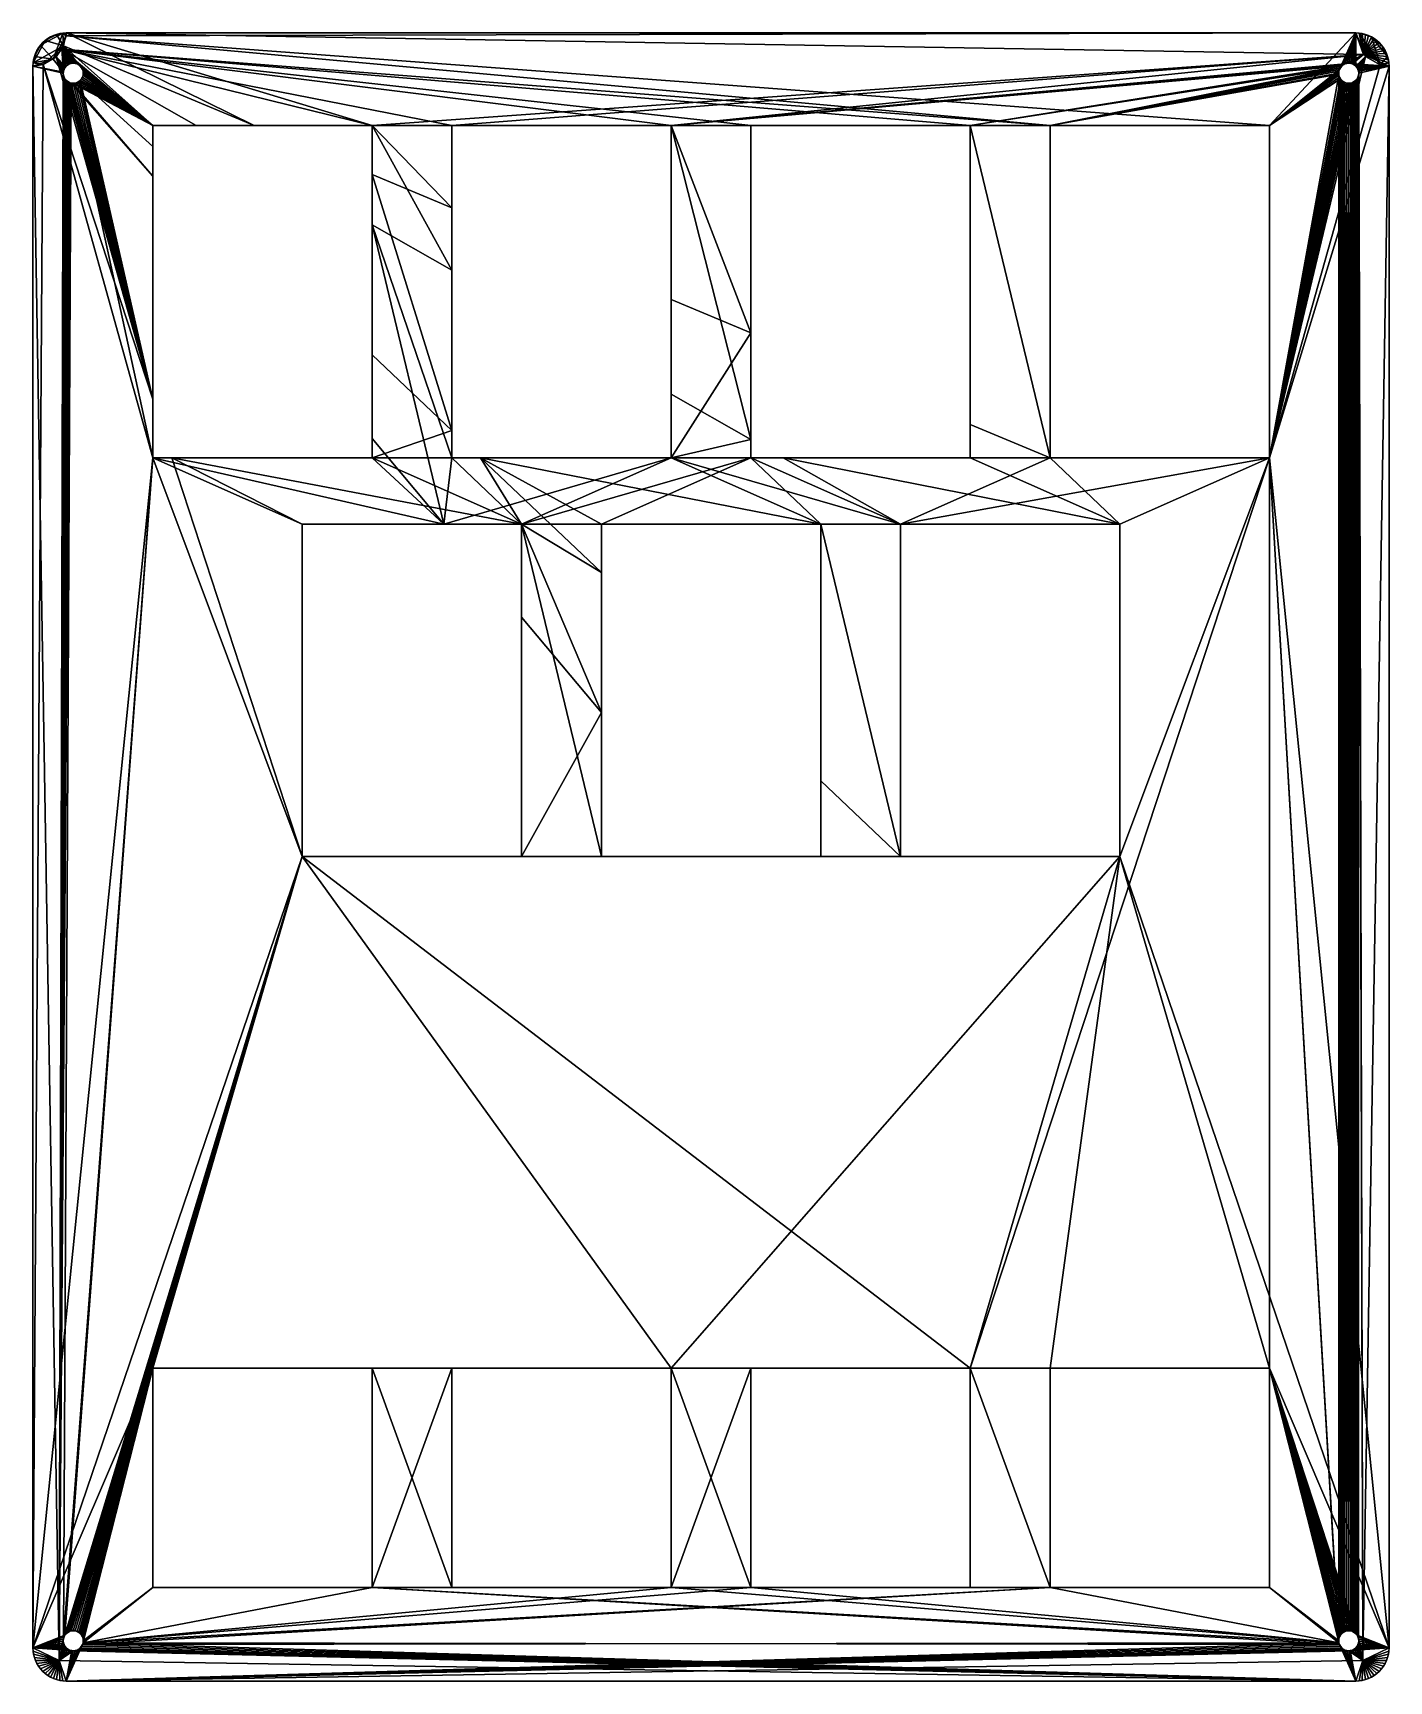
# Model space of a CAD drawing. Extents: x -25.5 to -5.1, y -12.4 to 12.4.
import ezdxf

# ---------------------------------------------------------------- set-up
doc = ezdxf.new("R2010")
doc.units = 0

msp = doc.modelspace()

# ---------------------------------------------------------------- linework, layer by layer
for points in [[(-25.05, 12.398, 6.8), (-25.001, 12.4, 6.8), (-25.003, 12.355, 6.8)], [(-25.04, 12.207, 7), (-25.001, 12.4, 7), (-25.05, 12.398, 7)], [(-25.001, 12.4, 7), (-25.001, 12.4, 6.8), (-25.05, 12.398, 6.8)], [(-25.001, 12.4, 7), (-25.05, 12.398, 6.8), (-25.05, 12.398, 7)], [(-25.001, 12.4, 7), (-25.04, 12.207, 7), (-22.171, 11.009, 7)], [(-25.003, 12.355, 6.8), (-25.001, 12.4, 6.8), (-5.601, 12.4, 6.8)], [(-6.9, 11.009, 6.8), (-25.003, 12.355, 6.8), (-5.601, 12.4, 6.8)], [(-5.484, 12.078, 7), (-5.601, 12.4, 7), (-25.001, 12.4, 7)], [(-25.001, 12.4, 7), (-22.171, 11.009, 7), (-20.4, 11.009, 7)], [(-5.484, 12.078, 7), (-25.001, 12.4, 7), (-20.4, 11.009, 7)], [(-25.001, 12.4, 6.8), (-25.001, 12.4, 7), (-5.601, 12.4, 7)], [(-25.001, 12.4, 6.8), (-5.601, 12.4, 7), (-5.601, 12.4, 6.8)], [(-5.846, 11.851, 6.8), (-6.9, 11.009, 6.8), (-5.601, 12.4, 6.8)], [(-5.832, 11.877, 6.8), (-5.846, 11.851, 6.8), (-5.601, 12.4, 6.8)], [(-5.813, 11.9, 6.8), (-5.832, 11.877, 6.8), (-5.601, 12.4, 6.8)], [(-5.601, 12.4, 6.8), (-5.79, 11.919, 6.8), (-5.813, 11.9, 6.8)], [(-5.601, 12.4, 6.8), (-5.764, 11.933, 6.8), (-5.79, 11.919, 6.8)], [(-5.601, 12.4, 6.8), (-5.736, 11.941, 6.8), (-5.764, 11.933, 6.8)], [(-5.601, 12.4, 6.8), (-5.707, 11.944, 6.8), (-5.736, 11.941, 6.8)], [(-5.601, 12.4, 6.8), (-5.678, 11.941, 6.8), (-5.707, 11.944, 6.8)], [(-5.601, 12.4, 6.8), (-5.65, 11.933, 6.8), (-5.678, 11.941, 6.8)], [(-5.601, 12.4, 6.8), (-5.624, 11.919, 6.8), (-5.65, 11.933, 6.8)], [(-5.601, 12.4, 6.8), (-5.601, 11.9, 6.8), (-5.624, 11.919, 6.8)], [(-5.601, 12.4, 6.8), (-5.455, 12.046, 6.8), (-5.601, 11.9, 6.8)], [(-5.455, 12.046, 6.8), (-5.601, 12.4, 6.8), (-5.552, 12.398, 6.8)], [(-5.552, 12.398, 7), (-5.601, 12.4, 7), (-5.484, 12.078, 7)], [(-5.552, 12.398, 7), (-5.552, 12.398, 6.8), (-5.601, 12.4, 6.8)], [(-5.552, 12.398, 7), (-5.601, 12.4, 6.8), (-5.601, 12.4, 7)], [(-25.318, 12.287, 7), (-25.442, 12.136, 7), (-25.499, 11.949, 7)], [(-25.318, 12.287, 7), (-25.499, 11.949, 7), (-25.04, 12.207, 7)], [(-25.499, 11.949, 7), (-25.346, 11.925, 7), (-25.04, 12.207, 7)], [(-25.479, 12.045, 6.8), (-25.442, 12.136, 6.8), (-25.388, 12.217, 6.8)], [(-25.195, 12.004, 6.8), (-25.479, 12.045, 6.8), (-25.388, 12.217, 6.8)], [(-25.318, 12.287, 7), (-25.388, 12.217, 7), (-25.442, 12.136, 7)], [(-25.442, 12.136, 6.8), (-25.417, 12.178, 6.8), (-25.388, 12.217, 6.8)], [(-25.388, 12.217, 7), (-25.417, 12.178, 7), (-25.442, 12.136, 7)], [(-25.417, 12.178, 7), (-25.417, 12.178, 6.8), (-25.442, 12.136, 6.8)], [(-25.417, 12.178, 7), (-25.442, 12.136, 6.8), (-25.442, 12.136, 7)], [(-25.388, 12.217, 7), (-25.388, 12.217, 6.8), (-25.417, 12.178, 6.8)], [(-25.388, 12.217, 7), (-25.417, 12.178, 6.8), (-25.417, 12.178, 7)], [(-25.388, 12.217, 6.8), (-25.237, 12.341, 6.8), (-25.05, 12.398, 6.8)], [(-25.388, 12.217, 6.8), (-25.05, 12.398, 6.8), (-25.195, 12.004, 6.8)], [(-25.388, 12.217, 6.8), (-25.318, 12.287, 6.8), (-25.237, 12.341, 6.8)], [(-25.388, 12.217, 6.8), (-25.355, 12.254, 6.8), (-25.318, 12.287, 6.8)], [(-25.318, 12.287, 7), (-25.355, 12.254, 7), (-25.388, 12.217, 7)], [(-25.355, 12.254, 7), (-25.355, 12.254, 6.8), (-25.388, 12.217, 6.8)], [(-25.355, 12.254, 7), (-25.388, 12.217, 6.8), (-25.388, 12.217, 7)], [(-25.318, 12.287, 7), (-25.318, 12.287, 6.8), (-25.355, 12.254, 6.8)], [(-25.318, 12.287, 7), (-25.355, 12.254, 6.8), (-25.355, 12.254, 7)], [(-25.346, 11.925, 7), (-25.153, 12.041, 7), (-25.04, 12.207, 7)], [(-25.146, 12.378, 7), (-25.237, 12.341, 7), (-25.318, 12.287, 7)], [(-25.04, 12.207, 7), (-25.146, 12.378, 7), (-25.318, 12.287, 7)], [(-25.318, 12.287, 6.8), (-25.279, 12.316, 6.8), (-25.237, 12.341, 6.8)], [(-25.237, 12.341, 7), (-25.279, 12.316, 7), (-25.318, 12.287, 7)], [(-25.279, 12.316, 7), (-25.279, 12.316, 6.8), (-25.318, 12.287, 6.8)], [(-25.279, 12.316, 7), (-25.318, 12.287, 6.8), (-25.318, 12.287, 7)], [(-25.237, 12.341, 7), (-25.237, 12.341, 6.8), (-25.279, 12.316, 6.8)], [(-25.237, 12.341, 7), (-25.279, 12.316, 6.8), (-25.279, 12.316, 7)], [(-25.237, 12.341, 6.8), (-25.146, 12.378, 6.8), (-25.05, 12.398, 6.8)], [(-25.237, 12.341, 6.8), (-25.192, 12.362, 6.8), (-25.146, 12.378, 6.8)], [(-25.146, 12.378, 7), (-25.192, 12.362, 7), (-25.237, 12.341, 7)], [(-25.192, 12.362, 7), (-25.192, 12.362, 6.8), (-25.237, 12.341, 6.8)], [(-25.192, 12.362, 7), (-25.237, 12.341, 6.8), (-25.237, 12.341, 7)], [(-25.05, 12.398, 6.8), (-25.003, 12.355, 6.8), (-25.195, 12.004, 6.8)], [(-25.003, 12.355, 6.8), (-25.066, 12.154, 6.8), (-25.195, 12.004, 6.8)], [(-25.044, 11.808, 6.8), (-25.195, 12.004, 6.8), (-25.066, 12.154, 6.8)], [(-25.146, 12.378, 7), (-25.146, 12.378, 6.8), (-25.192, 12.362, 6.8)], [(-25.146, 12.378, 7), (-25.192, 12.362, 6.8), (-25.192, 12.362, 7)], [(-25.04, 12.207, 7), (-25.153, 12.041, 7), (-25.008, 11.891, 7)], [(-25.146, 12.378, 6.8), (-25.099, 12.39, 6.8), (-25.05, 12.398, 6.8)], [(-25.05, 12.398, 7), (-25.099, 12.39, 7), (-25.146, 12.378, 7)], [(-25.04, 12.207, 7), (-25.05, 12.398, 7), (-25.146, 12.378, 7)], [(-25.099, 12.39, 7), (-25.099, 12.39, 6.8), (-25.146, 12.378, 6.8)], [(-25.099, 12.39, 7), (-25.146, 12.378, 6.8), (-25.146, 12.378, 7)], [(-25.05, 12.398, 7), (-25.05, 12.398, 6.8), (-25.099, 12.39, 6.8)], [(-25.05, 12.398, 7), (-25.099, 12.39, 6.8), (-25.099, 12.39, 7)], [(-25.066, 12.154, 6.8), (-25.003, 12.355, 6.8), (-10.2, 11.009, 6.8)], [(-25.066, 12.154, 6.8), (-23.045, 11.009, 6.8), (-23.7, 11.009, 6.8)], [(-25.042, 11.823, 6.8), (-25.044, 11.808, 6.8), (-25.066, 12.154, 6.8)], [(-25.034, 11.851, 6.8), (-25.042, 11.823, 6.8), (-25.066, 12.154, 6.8)], [(-25.02, 11.877, 6.8), (-25.034, 11.851, 6.8), (-25.066, 12.154, 6.8)], [(-25.001, 11.9, 6.8), (-25.02, 11.877, 6.8), (-25.066, 12.154, 6.8)], [(-24.978, 11.919, 6.8), (-25.001, 11.9, 6.8), (-25.066, 12.154, 6.8)], [(-24.952, 11.933, 6.8), (-24.978, 11.919, 6.8), (-25.066, 12.154, 6.8)], [(-24.924, 11.941, 6.8), (-24.952, 11.933, 6.8), (-25.066, 12.154, 6.8)], [(-24.895, 11.944, 6.8), (-24.924, 11.941, 6.8), (-25.066, 12.154, 6.8)], [(-24.866, 11.941, 6.8), (-24.895, 11.944, 6.8), (-25.066, 12.154, 6.8)], [(-24.838, 11.933, 6.8), (-24.866, 11.941, 6.8), (-25.066, 12.154, 6.8)], [(-24.812, 11.919, 6.8), (-24.838, 11.933, 6.8), (-25.066, 12.154, 6.8)], [(-24.789, 11.9, 6.8), (-24.812, 11.919, 6.8), (-25.066, 12.154, 6.8)], [(-24.789, 11.9, 6.8), (-25.066, 12.154, 6.8), (-23.7, 11.009, 6.8)], [(-20.4, 11.009, 6.8), (-23.045, 11.009, 6.8), (-25.066, 12.154, 6.8)], [(-19.2, 11.009, 6.8), (-20.4, 11.009, 6.8), (-25.066, 12.154, 6.8)], [(-15.9, 11.009, 6.8), (-19.2, 11.009, 6.8), (-25.066, 12.154, 6.8)], [(-25.066, 12.154, 6.8), (-10.2, 11.009, 6.8), (-11.4, 11.009, 6.8)], [(-14.7, 11.009, 6.8), (-15.9, 11.009, 6.8), (-25.066, 12.154, 6.8)], [(-11.4, 11.009, 6.8), (-14.7, 11.009, 6.8), (-25.066, 12.154, 6.8)], [(-23.7, 11.009, 7), (-22.171, 11.009, 7), (-25.04, 12.207, 7)], [(-25.04, 12.207, 7), (-25.008, 11.891, 7), (-25.001, 11.9, 7)], [(-25.04, 12.207, 7), (-25.001, 11.9, 7), (-24.978, 11.919, 7)], [(-25.04, 12.207, 7), (-24.978, 11.919, 7), (-24.952, 11.933, 7)], [(-25.04, 12.207, 7), (-24.952, 11.933, 7), (-24.924, 11.941, 7)], [(-25.04, 12.207, 7), (-24.924, 11.941, 7), (-24.895, 11.944, 7)], [(-25.04, 12.207, 7), (-24.895, 11.944, 7), (-24.866, 11.941, 7)], [(-25.04, 12.207, 7), (-24.866, 11.941, 7), (-24.838, 11.933, 7)], [(-25.04, 12.207, 7), (-24.838, 11.933, 7), (-24.812, 11.919, 7)], [(-25.04, 12.207, 7), (-24.812, 11.919, 7), (-24.789, 11.9, 7)], [(-23.7, 11.009, 7), (-25.04, 12.207, 7), (-24.789, 11.9, 7)], [(-6.9, 11.009, 6.8), (-10.2, 11.009, 6.8), (-25.003, 12.355, 6.8)], [(-5.552, 12.398, 6.8), (-5.503, 12.39, 6.8), (-5.456, 12.378, 6.8)], [(-5.236, 11.919, 6.8), (-5.455, 12.046, 6.8), (-5.552, 12.398, 6.8)], [(-5.552, 12.398, 6.8), (-5.456, 12.378, 6.8), (-5.365, 12.341, 6.8)], [(-5.236, 11.919, 6.8), (-5.552, 12.398, 6.8), (-5.365, 12.341, 6.8)], [(-5.503, 12.39, 7), (-5.552, 12.398, 7), (-5.484, 12.078, 7)], [(-5.503, 12.39, 7), (-5.503, 12.39, 6.8), (-5.552, 12.398, 6.8)], [(-5.503, 12.39, 7), (-5.552, 12.398, 6.8), (-5.552, 12.398, 7)], [(-5.456, 12.378, 7), (-5.503, 12.39, 7), (-5.484, 12.078, 7)], [(-5.456, 12.378, 7), (-5.456, 12.378, 6.8), (-5.503, 12.39, 6.8)], [(-5.456, 12.378, 7), (-5.503, 12.39, 6.8), (-5.503, 12.39, 7)], [(-5.41, 12.362, 7), (-5.456, 12.378, 7), (-5.484, 12.078, 7)], [(-5.365, 12.341, 7), (-5.41, 12.362, 7), (-5.484, 12.078, 7)], [(-5.323, 12.316, 7), (-5.365, 12.341, 7), (-5.484, 12.078, 7)], [(-5.284, 12.287, 7), (-5.323, 12.316, 7), (-5.484, 12.078, 7)], [(-5.247, 12.254, 7), (-5.284, 12.287, 7), (-5.484, 12.078, 7)], [(-5.214, 12.217, 7), (-5.247, 12.254, 7), (-5.484, 12.078, 7)], [(-5.185, 12.178, 7), (-5.214, 12.217, 7), (-5.484, 12.078, 7)], [(-5.16, 12.136, 7), (-5.185, 12.178, 7), (-5.484, 12.078, 7)], [(-5.456, 12.378, 6.8), (-5.41, 12.362, 6.8), (-5.365, 12.341, 6.8)], [(-5.41, 12.362, 7), (-5.41, 12.362, 6.8), (-5.456, 12.378, 6.8)], [(-5.41, 12.362, 7), (-5.456, 12.378, 6.8), (-5.456, 12.378, 7)], [(-5.365, 12.341, 7), (-5.365, 12.341, 6.8), (-5.41, 12.362, 6.8)], [(-5.365, 12.341, 7), (-5.41, 12.362, 6.8), (-5.41, 12.362, 7)], [(-5.365, 12.341, 6.8), (-5.323, 12.316, 6.8), (-5.284, 12.287, 6.8)], [(-5.365, 12.341, 6.8), (-5.284, 12.287, 6.8), (-5.214, 12.217, 6.8)], [(-5.365, 12.341, 6.8), (-5.214, 12.217, 6.8), (-5.123, 12.045, 6.8)], [(-5.365, 12.341, 6.8), (-5.123, 12.045, 6.8), (-5.236, 11.919, 6.8)], [(-5.323, 12.316, 7), (-5.323, 12.316, 6.8), (-5.365, 12.341, 6.8)], [(-5.323, 12.316, 7), (-5.365, 12.341, 6.8), (-5.365, 12.341, 7)], [(-5.284, 12.287, 7), (-5.284, 12.287, 6.8), (-5.323, 12.316, 6.8)], [(-5.284, 12.287, 7), (-5.323, 12.316, 6.8), (-5.323, 12.316, 7)], [(-5.284, 12.287, 6.8), (-5.247, 12.254, 6.8), (-5.214, 12.217, 6.8)], [(-5.247, 12.254, 7), (-5.247, 12.254, 6.8), (-5.284, 12.287, 6.8)], [(-5.247, 12.254, 7), (-5.284, 12.287, 6.8), (-5.284, 12.287, 7)], [(-5.214, 12.217, 7), (-5.214, 12.217, 6.8), (-5.247, 12.254, 6.8)], [(-5.214, 12.217, 7), (-5.247, 12.254, 6.8), (-5.247, 12.254, 7)], [(-5.214, 12.217, 6.8), (-5.185, 12.178, 6.8), (-5.16, 12.136, 6.8)], [(-5.214, 12.217, 6.8), (-5.16, 12.136, 6.8), (-5.123, 12.045, 6.8)], [(-5.185, 12.178, 7), (-5.185, 12.178, 6.8), (-5.214, 12.217, 6.8)], [(-5.185, 12.178, 7), (-5.214, 12.217, 6.8), (-5.214, 12.217, 7)], [(-5.16, 12.136, 7), (-5.16, 12.136, 6.8), (-5.185, 12.178, 6.8)], [(-5.16, 12.136, 7), (-5.185, 12.178, 6.8), (-5.185, 12.178, 7)], [(-25.501, 11.9, 6.8), (-25.195, 12.004, 6.8), (-25.044, 11.808, 6.8)], [(-25.195, 12.004, 6.8), (-25.501, 11.9, 6.8), (-25.499, 11.949, 6.8)], [(-25.499, 11.949, 7), (-25.501, 11.9, 7), (-25.346, 11.925, 7)], [(-25.499, 11.949, 7), (-25.499, 11.949, 6.8), (-25.501, 11.9, 6.8)], [(-25.499, 11.949, 7), (-25.501, 11.9, 6.8), (-25.501, 11.9, 7)], [(-25.346, 11.925, 7), (-25.501, 11.9, 7), (-25.501, -11.9, 7)], [(-23.7, 6.009, 7), (-25.346, 11.925, 7), (-25.501, -11.9, 7)], [(-25.442, 12.136, 7), (-25.479, 12.045, 7), (-25.499, 11.949, 7)], [(-25.499, 11.949, 6.8), (-25.491, 11.998, 6.8), (-25.479, 12.045, 6.8)], [(-25.195, 12.004, 6.8), (-25.499, 11.949, 6.8), (-25.479, 12.045, 6.8)], [(-25.479, 12.045, 7), (-25.491, 11.998, 7), (-25.499, 11.949, 7)], [(-25.491, 11.998, 7), (-25.491, 11.998, 6.8), (-25.499, 11.949, 6.8)], [(-25.491, 11.998, 7), (-25.499, 11.949, 6.8), (-25.499, 11.949, 7)], [(-25.479, 12.045, 7), (-25.479, 12.045, 6.8), (-25.491, 11.998, 6.8)], [(-25.479, 12.045, 7), (-25.491, 11.998, 6.8), (-25.491, 11.998, 7)], [(-25.479, 12.045, 6.8), (-25.463, 12.091, 6.8), (-25.442, 12.136, 6.8)], [(-25.442, 12.136, 7), (-25.463, 12.091, 7), (-25.479, 12.045, 7)], [(-25.463, 12.091, 7), (-25.463, 12.091, 6.8), (-25.479, 12.045, 6.8)], [(-25.463, 12.091, 7), (-25.479, 12.045, 6.8), (-25.479, 12.045, 7)], [(-25.442, 12.136, 7), (-25.442, 12.136, 6.8), (-25.463, 12.091, 6.8)], [(-25.442, 12.136, 7), (-25.463, 12.091, 6.8), (-25.463, 12.091, 7)], [(-25.153, 12.041, 7), (-25.346, 11.925, 7), (-23.7, 6.891, 7)], [(-23.7, 6.009, 7), (-23.7, 6.891, 7), (-25.346, 11.925, 7)], [(-25.02, 11.877, 7), (-25.008, 11.891, 7), (-25.153, 12.041, 7)], [(-25.034, 11.851, 7), (-25.02, 11.877, 7), (-25.153, 12.041, 7)], [(-25.042, 11.823, 7), (-25.034, 11.851, 7), (-25.153, 12.041, 7)], [(-25.045, 11.794, 7), (-25.042, 11.823, 7), (-25.153, 12.041, 7)], [(-25.042, 11.765, 7), (-25.045, 11.794, 7), (-25.153, 12.041, 7)], [(-25.042, 11.765, 7), (-25.153, 12.041, 7), (-23.7, 6.891, 7)], [(-25.001, 11.9, 7), (-25.001, 11.9, 6.8), (-24.978, 11.919, 6.8)], [(-25.001, 11.9, 7), (-24.978, 11.919, 6.8), (-24.978, 11.919, 7)], [(-24.978, 11.919, 7), (-24.978, 11.919, 6.8), (-24.952, 11.933, 6.8)], [(-24.978, 11.919, 7), (-24.952, 11.933, 6.8), (-24.952, 11.933, 7)], [(-24.924, 11.941, 6.8), (-24.924, 11.941, 7), (-24.952, 11.933, 7)], [(-24.924, 11.941, 6.8), (-24.952, 11.933, 7), (-24.952, 11.933, 6.8)], [(-24.895, 11.944, 6.8), (-24.895, 11.944, 7), (-24.924, 11.941, 7)], [(-24.895, 11.944, 6.8), (-24.924, 11.941, 7), (-24.924, 11.941, 6.8)], [(-24.866, 11.941, 6.8), (-24.866, 11.941, 7), (-24.895, 11.944, 7)], [(-24.866, 11.941, 6.8), (-24.895, 11.944, 7), (-24.895, 11.944, 6.8)], [(-24.838, 11.933, 6.8), (-24.838, 11.933, 7), (-24.866, 11.941, 7)], [(-24.838, 11.933, 6.8), (-24.866, 11.941, 7), (-24.866, 11.941, 6.8)], [(-24.812, 11.919, 6.8), (-24.812, 11.919, 7), (-24.838, 11.933, 7)], [(-24.812, 11.919, 6.8), (-24.838, 11.933, 7), (-24.838, 11.933, 6.8)], [(-24.789, 11.9, 6.8), (-24.789, 11.9, 7), (-24.812, 11.919, 7)], [(-24.789, 11.9, 6.8), (-24.812, 11.919, 7), (-24.812, 11.919, 6.8)], [(-5.484, 12.078, 7), (-20.4, 11.009, 7), (-19.2, 11.009, 7)], [(-5.484, 12.078, 7), (-19.2, 11.009, 7), (-15.9, 11.009, 7)], [(-5.764, 11.933, 7), (-5.484, 12.078, 7), (-15.9, 11.009, 7)], [(-5.79, 11.919, 7), (-5.764, 11.933, 7), (-15.9, 11.009, 7)], [(-5.813, 11.9, 7), (-5.79, 11.919, 7), (-15.9, 11.009, 7)], [(-5.455, 12.046, 6.8), (-5.236, 11.919, 6.8), (-6.9, 6.009, 6.8)], [(-5.56, 11.765, 6.8), (-5.455, 12.046, 6.8), (-6.9, 6.009, 6.8)], [(-6.9, 6.009, 6.8), (-5.236, 11.919, 6.8), (-5.101, 11.9, 6.8)], [(-5.813, 11.9, 7), (-5.813, 11.9, 6.8), (-5.79, 11.919, 6.8)], [(-5.813, 11.9, 7), (-5.79, 11.919, 6.8), (-5.79, 11.919, 7)], [(-5.79, 11.919, 7), (-5.79, 11.919, 6.8), (-5.764, 11.933, 6.8)], [(-5.79, 11.919, 7), (-5.764, 11.933, 6.8), (-5.764, 11.933, 7)], [(-5.764, 11.933, 7), (-5.736, 11.941, 7), (-5.484, 12.078, 7)], [(-5.764, 11.933, 7), (-5.764, 11.933, 6.8), (-5.736, 11.941, 6.8)], [(-5.764, 11.933, 7), (-5.736, 11.941, 6.8), (-5.736, 11.941, 7)], [(-5.736, 11.941, 7), (-5.707, 11.944, 7), (-5.484, 12.078, 7)], [(-5.736, 11.941, 7), (-5.736, 11.941, 6.8), (-5.707, 11.944, 6.8)], [(-5.736, 11.941, 7), (-5.707, 11.944, 6.8), (-5.707, 11.944, 7)], [(-5.707, 11.944, 7), (-5.678, 11.941, 7), (-5.484, 12.078, 7)], [(-5.707, 11.944, 7), (-5.707, 11.944, 6.8), (-5.678, 11.941, 6.8)], [(-5.707, 11.944, 7), (-5.678, 11.941, 6.8), (-5.678, 11.941, 7)], [(-5.678, 11.941, 7), (-5.655, 11.934, 7), (-5.484, 12.078, 7)], [(-5.678, 11.941, 6.8), (-5.65, 11.933, 6.8), (-5.65, 11.933, 7)], [(-5.655, 11.934, 7), (-5.678, 11.941, 7), (-5.678, 11.941, 6.8)], [(-5.65, 11.933, 7), (-5.655, 11.934, 7), (-5.678, 11.941, 6.8)], [(-5.101, 11.9, 7), (-5.484, 12.078, 7), (-5.655, 11.934, 7)], [(-5.101, 11.9, 7), (-5.655, 11.934, 7), (-5.65, 11.933, 7)], [(-5.65, 11.933, 7), (-5.65, 11.933, 6.8), (-5.624, 11.919, 6.8)], [(-5.65, 11.933, 7), (-5.624, 11.919, 6.8), (-5.624, 11.919, 7)], [(-5.101, 11.9, 7), (-5.65, 11.933, 7), (-5.624, 11.919, 7)], [(-5.624, 11.919, 7), (-5.624, 11.919, 6.8), (-5.601, 11.9, 6.8)], [(-5.624, 11.919, 7), (-5.601, 11.9, 6.8), (-5.601, 11.9, 7)], [(-5.101, 11.9, 7), (-5.624, 11.919, 7), (-5.601, 11.9, 7)], [(-5.582, 11.877, 6.8), (-5.601, 11.9, 6.8), (-5.455, 12.046, 6.8)], [(-5.568, 11.851, 6.8), (-5.582, 11.877, 6.8), (-5.455, 12.046, 6.8)], [(-5.56, 11.823, 6.8), (-5.568, 11.851, 6.8), (-5.455, 12.046, 6.8)], [(-5.557, 11.794, 6.8), (-5.56, 11.823, 6.8), (-5.455, 12.046, 6.8)], [(-5.56, 11.765, 6.8), (-5.557, 11.794, 6.8), (-5.455, 12.046, 6.8)], [(-5.139, 12.091, 7), (-5.16, 12.136, 7), (-5.484, 12.078, 7)], [(-5.123, 12.045, 7), (-5.139, 12.091, 7), (-5.484, 12.078, 7)], [(-5.101, 11.9, 7), (-5.103, 11.949, 7), (-5.484, 12.078, 7)], [(-5.103, 11.949, 7), (-5.111, 11.998, 7), (-5.484, 12.078, 7)], [(-5.111, 11.998, 7), (-5.123, 12.045, 7), (-5.484, 12.078, 7)], [(-5.123, 12.045, 6.8), (-5.103, 11.949, 6.8), (-5.236, 11.919, 6.8)], [(-5.103, 11.949, 6.8), (-5.101, 11.9, 6.8), (-5.236, 11.919, 6.8)], [(-5.16, 12.136, 6.8), (-5.139, 12.091, 6.8), (-5.123, 12.045, 6.8)], [(-5.139, 12.091, 7), (-5.139, 12.091, 6.8), (-5.16, 12.136, 6.8)], [(-5.139, 12.091, 7), (-5.16, 12.136, 6.8), (-5.16, 12.136, 7)], [(-5.123, 12.045, 7), (-5.123, 12.045, 6.8), (-5.139, 12.091, 6.8)], [(-5.123, 12.045, 7), (-5.139, 12.091, 6.8), (-5.139, 12.091, 7)], [(-5.123, 12.045, 6.8), (-5.111, 11.998, 6.8), (-5.103, 11.949, 6.8)], [(-5.111, 11.998, 7), (-5.111, 11.998, 6.8), (-5.123, 12.045, 6.8)], [(-5.111, 11.998, 7), (-5.123, 12.045, 6.8), (-5.123, 12.045, 7)], [(-5.103, 11.949, 7), (-5.103, 11.949, 6.8), (-5.111, 11.998, 6.8)], [(-5.103, 11.949, 7), (-5.111, 11.998, 6.8), (-5.111, 11.998, 7)], [(-5.101, 11.9, 7), (-5.101, 11.9, 6.8), (-5.103, 11.949, 6.8)], [(-5.101, 11.9, 7), (-5.103, 11.949, 6.8), (-5.103, 11.949, 7)], [(-25.108, -12.091, 6.8), (-25.501, -11.9, 6.8), (-25.501, 11.9, 6.8)], [(-25.501, 11.9, 6.8), (-25.044, 11.808, 6.8), (-25.045, 11.794, 6.8)], [(-25.108, -12.091, 6.8), (-25.501, 11.9, 6.8), (-25.045, 11.794, 6.8)], [(-25.501, -11.9, 6.8), (-25.501, -11.9, 7), (-25.501, 11.9, 7)], [(-25.501, -11.9, 6.8), (-25.501, 11.9, 7), (-25.501, 11.9, 6.8)], [(-25.108, -12.091, 6.8), (-25.045, 11.794, 6.8), (-25.042, 11.765, 6.8)], [(-25.108, -12.091, 6.8), (-25.042, 11.765, 6.8), (-25.034, 11.737, 6.8)], [(-25.108, -12.091, 6.8), (-25.034, 11.737, 6.8), (-25.02, 11.711, 6.8)], [(-25.108, -12.091, 6.8), (-25.02, 11.711, 6.8), (-25.001, 11.688, 6.8)], [(-25.108, -12.091, 6.8), (-25.001, 11.688, 6.8), (-24.978, 11.669, 6.8)], [(-25.108, -12.091, 6.8), (-24.978, 11.669, 6.8), (-24.952, 11.655, 6.8)], [(-25.042, 11.823, 7), (-25.045, 11.794, 7), (-25.045, 11.794, 6.8)], [(-25.042, 11.823, 7), (-25.045, 11.794, 6.8), (-25.044, 11.808, 6.8)], [(-25.045, 11.794, 6.8), (-25.045, 11.794, 7), (-25.042, 11.765, 7)], [(-25.045, 11.794, 6.8), (-25.042, 11.765, 7), (-25.042, 11.765, 6.8)], [(-25.044, 11.808, 6.8), (-25.042, 11.823, 6.8), (-25.042, 11.823, 7)], [(-25.034, 11.851, 6.8), (-25.034, 11.851, 7), (-25.042, 11.823, 7)], [(-25.034, 11.851, 6.8), (-25.042, 11.823, 7), (-25.042, 11.823, 6.8)], [(-25.034, 11.737, 7), (-25.042, 11.765, 7), (-23.7, 6.891, 7)], [(-25.042, 11.765, 6.8), (-25.042, 11.765, 7), (-25.034, 11.737, 7)], [(-25.042, 11.765, 6.8), (-25.034, 11.737, 7), (-25.034, 11.737, 6.8)], [(-25.02, 11.877, 6.8), (-25.02, 11.877, 7), (-25.034, 11.851, 7)], [(-25.02, 11.877, 6.8), (-25.034, 11.851, 7), (-25.034, 11.851, 6.8)], [(-25.02, 11.711, 7), (-25.034, 11.737, 7), (-23.7, 6.891, 7)], [(-25.034, 11.737, 6.8), (-25.034, 11.737, 7), (-25.02, 11.711, 7)], [(-25.034, 11.737, 6.8), (-25.02, 11.711, 7), (-25.02, 11.711, 6.8)], [(-25.001, 11.9, 7), (-25.008, 11.891, 7), (-25.02, 11.877, 7)], [(-25.02, 11.877, 7), (-25.02, 11.877, 6.8), (-25.001, 11.9, 6.8)], [(-25.02, 11.877, 7), (-25.001, 11.9, 6.8), (-25.001, 11.9, 7)], [(-23.7, 6.891, 7), (-25.001, 11.688, 7), (-25.02, 11.711, 7)], [(-25.02, 11.711, 6.8), (-25.02, 11.711, 7), (-25.001, 11.688, 7)], [(-25.02, 11.711, 6.8), (-25.001, 11.688, 7), (-25.001, 11.688, 6.8)], [(-23.7, 6.891, 7), (-24.978, 11.669, 7), (-25.001, 11.688, 7)], [(-25.001, 11.688, 7), (-24.978, 11.669, 7), (-24.978, 11.669, 6.8)], [(-25.001, 11.688, 7), (-24.978, 11.669, 6.8), (-25.001, 11.688, 6.8)], [(-23.7, 6.891, 7), (-24.952, 11.655, 7), (-24.978, 11.669, 7)], [(-24.978, 11.669, 7), (-24.952, 11.655, 7), (-24.952, 11.655, 6.8)], [(-24.978, 11.669, 7), (-24.952, 11.655, 6.8), (-24.978, 11.669, 6.8)], [(-23.7, 11.009, 6.8), (-24.838, 11.655, 6.8), (-24.812, 11.669, 6.8)], [(-23.7, 6.891, 7), (-24.812, 11.669, 7), (-24.838, 11.655, 7)], [(-24.838, 11.655, 7), (-24.812, 11.669, 7), (-24.812, 11.669, 6.8)], [(-24.838, 11.655, 7), (-24.812, 11.669, 6.8), (-24.838, 11.655, 6.8)], [(-23.7, 11.009, 6.8), (-24.812, 11.669, 6.8), (-24.789, 11.688, 6.8)], [(-24.791, 11.686, 7), (-24.789, 11.688, 6.8), (-24.812, 11.669, 6.8)], [(-23.7, 6.891, 7), (-24.791, 11.686, 7), (-24.812, 11.669, 7)], [(-24.812, 11.669, 6.8), (-24.812, 11.669, 7), (-24.791, 11.686, 7)], [(-24.789, 11.688, 7), (-24.791, 11.686, 7), (-23.7, 11.009, 7)], [(-24.791, 11.686, 7), (-24.789, 11.688, 7), (-24.789, 11.688, 6.8)], [(-23.7, 6.891, 7), (-23.7, 10.69, 7), (-24.791, 11.686, 7)], [(-24.791, 11.686, 7), (-23.7, 10.69, 7), (-23.7, 11.009, 7)], [(-23.7, 11.009, 6.8), (-24.77, 11.877, 6.8), (-24.789, 11.9, 6.8)], [(-24.789, 11.9, 7), (-24.77, 11.877, 7), (-23.7, 11.009, 7)], [(-24.77, 11.877, 7), (-24.789, 11.9, 7), (-24.789, 11.9, 6.8)], [(-24.77, 11.877, 7), (-24.789, 11.9, 6.8), (-24.77, 11.877, 6.8)], [(-23.7, 11.009, 6.8), (-24.789, 11.688, 6.8), (-24.77, 11.711, 6.8)], [(-24.77, 11.711, 7), (-24.789, 11.688, 7), (-23.7, 11.009, 7)], [(-24.789, 11.688, 7), (-24.77, 11.711, 7), (-24.77, 11.711, 6.8)], [(-24.789, 11.688, 7), (-24.77, 11.711, 6.8), (-24.789, 11.688, 6.8)], [(-23.7, 11.009, 6.8), (-24.756, 11.851, 6.8), (-24.77, 11.877, 6.8)], [(-24.77, 11.877, 7), (-24.756, 11.851, 7), (-23.7, 11.009, 7)], [(-24.756, 11.851, 7), (-24.77, 11.877, 7), (-24.77, 11.877, 6.8)], [(-24.756, 11.851, 7), (-24.77, 11.877, 6.8), (-24.756, 11.851, 6.8)], [(-23.7, 11.009, 6.8), (-24.77, 11.711, 6.8), (-24.756, 11.737, 6.8)], [(-24.756, 11.737, 7), (-24.77, 11.711, 7), (-23.7, 11.009, 7)], [(-24.77, 11.711, 7), (-24.756, 11.737, 7), (-24.756, 11.737, 6.8)], [(-24.77, 11.711, 7), (-24.756, 11.737, 6.8), (-24.77, 11.711, 6.8)], [(-23.7, 11.009, 6.8), (-24.748, 11.823, 6.8), (-24.756, 11.851, 6.8)], [(-24.756, 11.851, 7), (-24.748, 11.823, 7), (-23.7, 11.009, 7)], [(-24.748, 11.823, 7), (-24.756, 11.851, 7), (-24.756, 11.851, 6.8)], [(-24.748, 11.823, 7), (-24.756, 11.851, 6.8), (-24.748, 11.823, 6.8)], [(-23.7, 11.009, 6.8), (-24.756, 11.737, 6.8), (-24.748, 11.765, 6.8)], [(-24.748, 11.765, 7), (-24.756, 11.737, 7), (-23.7, 11.009, 7)], [(-24.756, 11.737, 7), (-24.748, 11.765, 7), (-24.748, 11.765, 6.8)], [(-24.756, 11.737, 7), (-24.748, 11.765, 6.8), (-24.756, 11.737, 6.8)], [(-23.7, 11.009, 6.8), (-24.745, 11.794, 6.8), (-24.748, 11.823, 6.8)], [(-24.748, 11.823, 7), (-24.745, 11.794, 7), (-23.7, 11.009, 7)], [(-24.745, 11.794, 7), (-24.748, 11.823, 7), (-24.748, 11.823, 6.8)], [(-24.745, 11.794, 7), (-24.748, 11.823, 6.8), (-24.745, 11.794, 6.8)], [(-23.7, 11.009, 6.8), (-24.748, 11.765, 6.8), (-24.745, 11.794, 6.8)], [(-24.745, 11.794, 7), (-24.748, 11.765, 7), (-23.7, 11.009, 7)], [(-24.748, 11.765, 7), (-24.745, 11.794, 7), (-24.745, 11.794, 6.8)], [(-24.748, 11.765, 7), (-24.745, 11.794, 6.8), (-24.748, 11.765, 6.8)], [(-5.813, 11.9, 7), (-15.9, 11.009, 7), (-11.4, 11.009, 7)], [(-5.832, 11.877, 7), (-5.813, 11.9, 7), (-11.4, 11.009, 7)], [(-5.832, 11.877, 7), (-11.4, 11.009, 7), (-10.2, 11.009, 7)], [(-5.846, 11.851, 7), (-5.832, 11.877, 7), (-10.2, 11.009, 7)], [(-10.2, 11.009, 7), (-5.854, 11.823, 7), (-5.846, 11.851, 7)], [(-10.2, 11.009, 7), (-5.857, 11.794, 7), (-5.854, 11.823, 7)], [(-10.2, 11.009, 7), (-5.856, 11.779, 7), (-5.857, 11.794, 7)], [(-10.2, 11.009, 7), (-6.9, 11.009, 7), (-5.856, 11.779, 7)], [(-6.9, 6.009, 6.8), (-5.101, 11.9, 6.8), (-5.101, -11.9, 6.8)], [(-5.846, 11.851, 6.8), (-5.854, 11.823, 6.8), (-6.9, 11.009, 6.8)], [(-5.854, 11.823, 6.8), (-5.857, 11.794, 6.8), (-6.9, 11.009, 6.8)], [(-5.857, 11.794, 6.8), (-5.854, 11.765, 6.8), (-6.9, 11.009, 6.8)], [(-5.854, 11.765, 7), (-5.856, 11.779, 7), (-6.9, 11.009, 7)], [(-5.854, 11.765, 6.8), (-5.846, 11.737, 6.8), (-6.9, 11.009, 6.8)], [(-5.568, 11.737, 6.8), (-5.56, 11.765, 6.8), (-6.9, 6.009, 6.8)], [(-5.854, 11.765, 7), (-6.9, 11.009, 7), (-6.9, 6.009, 7)], [(-5.854, -11.765, 7), (-5.854, 11.765, 7), (-6.9, 6.009, 7)], [(-5.846, 11.737, 6.8), (-5.832, 11.711, 6.8), (-6.9, 11.009, 6.8)], [(-5.582, 11.711, 6.8), (-5.568, 11.737, 6.8), (-6.9, 6.009, 6.8)], [(-6.9, 6.009, 6.8), (-6.9, 11.009, 6.8), (-5.832, 11.711, 6.8)], [(-6.9, 6.009, 6.8), (-5.832, 11.711, 6.8), (-5.813, 11.688, 6.8)], [(-5.601, 11.688, 6.8), (-5.582, 11.711, 6.8), (-6.9, 6.009, 6.8)], [(-6.9, 6.009, 6.8), (-5.813, 11.688, 6.8), (-5.79, 11.669, 6.8)], [(-6.9, 6.009, 6.8), (-5.624, 11.669, 6.8), (-5.601, 11.688, 6.8)], [(-6.9, 6.009, 6.8), (-5.79, 11.669, 6.8), (-5.764, 11.655, 6.8)], [(-6.9, 6.009, 6.8), (-5.65, 11.655, 6.8), (-5.624, 11.669, 6.8)], [(-5.857, 11.794, 7), (-5.857, 11.794, 6.8), (-5.854, 11.823, 6.8)], [(-5.857, 11.794, 7), (-5.854, 11.823, 6.8), (-5.854, 11.823, 7)], [(-5.854, 11.765, 6.8), (-5.857, 11.794, 6.8), (-5.857, 11.794, 7)], [(-5.854, 11.765, 6.8), (-5.857, 11.794, 7), (-5.856, 11.779, 7)], [(-5.856, 11.779, 7), (-5.854, 11.765, 7), (-5.854, 11.765, 6.8)], [(-5.854, 11.823, 7), (-5.854, 11.823, 6.8), (-5.846, 11.851, 6.8)], [(-5.854, 11.823, 7), (-5.846, 11.851, 6.8), (-5.846, 11.851, 7)], [(-5.846, 11.737, 7), (-5.846, 11.737, 6.8), (-5.854, 11.765, 6.8)], [(-5.846, 11.737, 7), (-5.854, 11.765, 6.8), (-5.854, 11.765, 7)], [(-5.846, -11.737, 7), (-5.846, 11.737, 7), (-5.854, 11.765, 7)], [(-5.854, -11.765, 7), (-5.846, -11.737, 7), (-5.854, 11.765, 7)], [(-5.846, 11.851, 7), (-5.846, 11.851, 6.8), (-5.832, 11.877, 6.8)], [(-5.846, 11.851, 7), (-5.832, 11.877, 6.8), (-5.832, 11.877, 7)], [(-5.832, 11.711, 7), (-5.832, 11.711, 6.8), (-5.846, 11.737, 6.8)], [(-5.832, 11.711, 7), (-5.846, 11.737, 6.8), (-5.846, 11.737, 7)], [(-5.832, -11.711, 7), (-5.832, 11.711, 7), (-5.846, 11.737, 7)], [(-5.846, -11.737, 7), (-5.832, -11.711, 7), (-5.846, 11.737, 7)], [(-5.832, 11.877, 7), (-5.832, 11.877, 6.8), (-5.813, 11.9, 6.8)], [(-5.832, 11.877, 7), (-5.813, 11.9, 6.8), (-5.813, 11.9, 7)], [(-5.813, 11.688, 7), (-5.813, 11.688, 6.8), (-5.832, 11.711, 6.8)], [(-5.813, 11.688, 7), (-5.832, 11.711, 6.8), (-5.832, 11.711, 7)], [(-5.813, -11.688, 7), (-5.813, 11.688, 7), (-5.832, 11.711, 7)], [(-5.832, -11.711, 7), (-5.813, -11.688, 7), (-5.832, 11.711, 7)], [(-5.79, 11.669, 6.8), (-5.813, 11.688, 6.8), (-5.813, 11.688, 7)], [(-5.79, 11.669, 6.8), (-5.813, 11.688, 7), (-5.79, 11.669, 7)], [(-5.79, -11.669, 7), (-5.79, 11.669, 7), (-5.813, 11.688, 7)], [(-5.813, -11.688, 7), (-5.79, -11.669, 7), (-5.813, 11.688, 7)], [(-5.764, 11.655, 6.8), (-5.79, 11.669, 6.8), (-5.79, 11.669, 7)], [(-5.764, 11.655, 6.8), (-5.79, 11.669, 7), (-5.764, 11.655, 7)], [(-5.764, -11.655, 7), (-5.764, 11.655, 7), (-5.79, 11.669, 7)], [(-5.79, -11.669, 7), (-5.764, -11.655, 7), (-5.79, 11.669, 7)], [(-5.624, 11.669, 6.8), (-5.65, 11.655, 6.8), (-5.65, 11.655, 7)], [(-5.624, 11.669, 6.8), (-5.65, 11.655, 7), (-5.624, 11.669, 7)], [(-5.624, -11.669, 7), (-5.624, 11.669, 7), (-5.65, 11.655, 7)], [(-5.601, 11.688, 6.8), (-5.624, 11.669, 6.8), (-5.624, 11.669, 7)], [(-5.601, 11.688, 6.8), (-5.624, 11.669, 7), (-5.601, 11.688, 7)], [(-5.601, -11.688, 7), (-5.601, 11.688, 7), (-5.624, 11.669, 7)], [(-5.624, -11.669, 7), (-5.601, -11.688, 7), (-5.624, 11.669, 7)], [(-5.601, 11.9, 6.8), (-5.582, 11.877, 6.8), (-5.582, 11.877, 7)], [(-5.601, 11.9, 6.8), (-5.582, 11.877, 7), (-5.601, 11.9, 7)], [(-5.101, 11.9, 7), (-5.601, 11.9, 7), (-5.582, 11.877, 7)], [(-5.582, 11.711, 6.8), (-5.601, 11.688, 6.8), (-5.601, 11.688, 7)], [(-5.582, 11.711, 6.8), (-5.601, 11.688, 7), (-5.582, 11.711, 7)], [(-5.582, -11.711, 7), (-5.582, 11.711, 7), (-5.601, 11.688, 7)], [(-5.601, -11.688, 7), (-5.582, -11.711, 7), (-5.601, 11.688, 7)], [(-5.101, 11.9, 7), (-5.582, 11.877, 7), (-5.568, 11.851, 7)], [(-5.582, 11.877, 6.8), (-5.568, 11.851, 6.8), (-5.568, 11.851, 7)], [(-5.582, 11.877, 6.8), (-5.568, 11.851, 7), (-5.582, 11.877, 7)], [(-5.568, 11.737, 6.8), (-5.582, 11.711, 6.8), (-5.582, 11.711, 7)], [(-5.568, 11.737, 6.8), (-5.582, 11.711, 7), (-5.568, 11.737, 7)], [(-5.568, -11.737, 7), (-5.568, 11.737, 7), (-5.582, 11.711, 7)], [(-5.582, -11.711, 7), (-5.568, -11.737, 7), (-5.582, 11.711, 7)], [(-5.101, 11.9, 7), (-5.568, 11.851, 7), (-5.56, 11.823, 7)], [(-5.568, 11.851, 6.8), (-5.56, 11.823, 6.8), (-5.56, 11.823, 7)], [(-5.568, 11.851, 6.8), (-5.56, 11.823, 7), (-5.568, 11.851, 7)], [(-5.56, 11.765, 6.8), (-5.568, 11.737, 6.8), (-5.568, 11.737, 7)], [(-5.56, 11.765, 6.8), (-5.568, 11.737, 7), (-5.56, 11.765, 7)], [(-5.56, -11.765, 7), (-5.56, 11.765, 7), (-5.568, 11.737, 7)], [(-5.568, -11.737, 7), (-5.56, -11.765, 7), (-5.568, 11.737, 7)], [(-5.101, 11.9, 7), (-5.56, 11.823, 7), (-5.557, 11.794, 7)], [(-5.56, 11.823, 6.8), (-5.557, 11.794, 6.8), (-5.557, 11.794, 7)], [(-5.56, 11.823, 6.8), (-5.557, 11.794, 7), (-5.56, 11.823, 7)], [(-5.557, 11.794, 6.8), (-5.56, 11.765, 6.8), (-5.56, 11.765, 7)], [(-5.557, 11.794, 6.8), (-5.56, 11.765, 7), (-5.557, 11.794, 7)], [(-5.495, -12.092, 7), (-5.557, 11.794, 7), (-5.56, 11.765, 7)], [(-5.56, -11.765, 7), (-5.495, -12.092, 7), (-5.56, 11.765, 7)], [(-5.495, -12.092, 7), (-5.101, 11.9, 7), (-5.557, 11.794, 7)], [(-5.495, -12.092, 7), (-5.101, -11.9, 7), (-5.101, 11.9, 7)], [(-5.101, 11.9, 6.8), (-5.101, 11.9, 7), (-5.101, -11.9, 7)], [(-5.101, 11.9, 6.8), (-5.101, -11.9, 7), (-5.101, -11.9, 6.8)], [(-25.108, -12.091, 6.8), (-24.952, 11.655, 6.8), (-24.924, 11.647, 6.8)], [(-25.042, -11.765, 6.8), (-25.108, -12.091, 6.8), (-24.924, 11.647, 6.8)], [(-25.042, -11.765, 6.8), (-24.924, 11.647, 6.8), (-23.7, 6.009, 6.8)], [(-23.7, 6.891, 7), (-24.924, 11.647, 7), (-24.952, 11.655, 7)], [(-24.952, 11.655, 7), (-24.924, 11.647, 7), (-24.924, 11.647, 6.8)], [(-24.952, 11.655, 7), (-24.924, 11.647, 6.8), (-24.952, 11.655, 6.8)], [(-24.924, 11.647, 6.8), (-24.908, 11.645, 6.8), (-23.7, 10.246, 6.8)], [(-24.924, 11.647, 6.8), (-23.7, 10.246, 6.8), (-23.7, 6.009, 6.8)], [(-23.7, 6.891, 7), (-24.895, 11.644, 7), (-24.924, 11.647, 7)], [(-24.924, 11.647, 6.8), (-24.924, 11.647, 7), (-24.895, 11.644, 7)], [(-24.895, 11.644, 7), (-24.908, 11.645, 6.8), (-24.924, 11.647, 6.8)], [(-23.7, 11.009, 6.8), (-23.7, 10.246, 6.8), (-24.908, 11.645, 6.8)], [(-23.7, 11.009, 6.8), (-24.908, 11.645, 6.8), (-24.895, 11.644, 6.8)], [(-24.895, 11.644, 7), (-24.895, 11.644, 6.8), (-24.908, 11.645, 6.8)], [(-23.7, 11.009, 6.8), (-24.895, 11.644, 6.8), (-24.866, 11.647, 6.8)], [(-23.7, 6.891, 7), (-24.866, 11.647, 7), (-24.895, 11.644, 7)], [(-24.895, 11.644, 7), (-24.866, 11.647, 7), (-24.866, 11.647, 6.8)], [(-24.895, 11.644, 7), (-24.866, 11.647, 6.8), (-24.895, 11.644, 6.8)], [(-23.7, 11.009, 6.8), (-24.866, 11.647, 6.8), (-24.838, 11.655, 6.8)], [(-23.7, 6.891, 7), (-24.838, 11.655, 7), (-24.866, 11.647, 7)], [(-24.866, 11.647, 7), (-24.838, 11.655, 7), (-24.838, 11.655, 6.8)], [(-24.866, 11.647, 7), (-24.838, 11.655, 6.8), (-24.866, 11.647, 6.8)], [(-6.9, 6.009, 6.8), (-5.764, 11.655, 6.8), (-5.736, 11.647, 6.8)], [(-6.9, 6.009, 6.8), (-5.678, 11.647, 6.8), (-5.65, 11.655, 6.8)], [(-6.9, 6.009, 6.8), (-5.736, 11.647, 6.8), (-5.707, 11.644, 6.8)], [(-6.9, 6.009, 6.8), (-5.707, 11.644, 6.8), (-5.678, 11.647, 6.8)], [(-5.736, 11.647, 6.8), (-5.764, 11.655, 6.8), (-5.764, 11.655, 7)], [(-5.736, 11.647, 6.8), (-5.764, 11.655, 7), (-5.736, 11.647, 7)], [(-5.736, -11.647, 7), (-5.736, 11.647, 7), (-5.764, 11.655, 7)], [(-5.764, -11.655, 7), (-5.736, -11.647, 7), (-5.764, 11.655, 7)], [(-5.707, 11.644, 6.8), (-5.736, 11.647, 6.8), (-5.736, 11.647, 7)], [(-5.707, 11.644, 6.8), (-5.736, 11.647, 7), (-5.707, 11.644, 7)], [(-5.707, -11.644, 7), (-5.707, 11.644, 7), (-5.736, 11.647, 7)], [(-5.736, -11.647, 7), (-5.707, -11.644, 7), (-5.736, 11.647, 7)], [(-5.678, 11.647, 6.8), (-5.707, 11.644, 6.8), (-5.707, 11.644, 7)], [(-5.678, 11.647, 6.8), (-5.707, 11.644, 7), (-5.678, 11.647, 7)], [(-5.678, -11.647, 7), (-5.678, 11.647, 7), (-5.707, 11.644, 7)], [(-5.707, -11.644, 7), (-5.678, -11.647, 7), (-5.707, 11.644, 7)], [(-5.65, 11.655, 6.8), (-5.678, 11.647, 6.8), (-5.678, 11.647, 7)], [(-5.65, 11.655, 6.8), (-5.678, 11.647, 7), (-5.65, 11.655, 7)], [(-5.65, -11.655, 7), (-5.65, 11.655, 7), (-5.678, 11.647, 7)], [(-5.678, -11.647, 7), (-5.65, -11.655, 7), (-5.678, 11.647, 7)], [(-5.65, -11.655, 7), (-5.624, -11.669, 7), (-5.65, 11.655, 7)], [(-23.045, 11.009, 6.8), (-23.7, 11.009, 6.8), (-23.7, 11.009, 7)], [(-23.045, 11.009, 6.8), (-23.7, 11.009, 7), (-22.171, 11.009, 7)], [(-23.7, 6.891, 7), (-23.7, 10.69, 7), (-23.7, 11.009, 7)], [(-23.7, 11.009, 7), (-23.7, 11.009, 6.8), (-23.7, 10.246, 6.8)], [(-23.7, 6.891, 7), (-23.7, 11.009, 7), (-23.7, 10.246, 6.8)], [(-22.171, 11.009, 7), (-20.4, 11.009, 6.8), (-23.045, 11.009, 6.8)], [(-22.171, 11.009, 7), (-20.4, 11.009, 7), (-20.4, 11.009, 6.8)], [(-20.4, 9.511, 6.8), (-20.4, 11.009, 6.8), (-20.4, 11.009, 7)], [(-20.4, 9.511, 6.8), (-20.4, 11.009, 7), (-20.4, 10.269, 7)], [(-19.2, 8.832, 6.8), (-20.4, 9.511, 6.8), (-20.4, 11.009, 6.8)], [(-19.2, 11.009, 6.8), (-19.2, 8.832, 6.8), (-20.4, 11.009, 6.8)], [(-20.4, 11.009, 7), (-20.4, 10.269, 7), (-19.2, 9.768, 7)], [(-20.4, 11.009, 7), (-19.2, 9.768, 7), (-19.2, 11.009, 7)], [(-19.2, 11.009, 6.8), (-19.2, 11.009, 7), (-15.9, 11.009, 7)], [(-19.2, 11.009, 6.8), (-15.9, 11.009, 7), (-15.9, 11.009, 6.8)], [(-19.2, 6.418, 7), (-19.2, 9.768, 7), (-19.2, 11.009, 7)], [(-19.2, 11.009, 7), (-19.2, 11.009, 6.8), (-19.2, 8.832, 6.8)], [(-19.2, 6.418, 7), (-19.2, 11.009, 7), (-19.2, 8.832, 6.8)], [(-15.9, 6.963, 6.8), (-15.9, 11.009, 6.8), (-15.9, 11.009, 7)], [(-15.9, 6.963, 6.8), (-15.9, 11.009, 7), (-15.9, 8.39, 7)], [(-14.7, 6.283, 6.8), (-15.9, 6.963, 6.8), (-15.9, 11.009, 6.8)], [(-14.7, 11.009, 6.8), (-14.7, 6.283, 6.8), (-15.9, 11.009, 6.8)], [(-15.9, 11.009, 7), (-15.9, 8.39, 7), (-14.7, 7.889, 7)], [(-15.9, 11.009, 7), (-14.7, 7.889, 7), (-14.7, 11.009, 7)], [(-15.9, 11.009, 7), (-14.7, 11.009, 7), (-11.4, 11.009, 7)], [(-14.7, 7.889, 7), (-14.7, 11.009, 7), (-14.7, 11.009, 6.8)], [(-14.7, 7.889, 7), (-14.7, 11.009, 6.8), (-14.7, 6.283, 6.8)], [(-14.7, 11.009, 6.8), (-14.7, 11.009, 7), (-11.4, 11.009, 7)], [(-14.7, 11.009, 6.8), (-11.4, 11.009, 7), (-11.4, 11.009, 6.8)], [(-11.4, 6.009, 6.8), (-11.4, 11.009, 6.8), (-11.4, 11.009, 7)], [(-11.4, 11.009, 7), (-11.4, 6.51, 7), (-11.4, 6.009, 6.8)], [(-10.2, 6.009, 6.8), (-11.4, 6.009, 6.8), (-11.4, 11.009, 6.8)], [(-10.2, 11.009, 6.8), (-10.2, 6.009, 6.8), (-11.4, 11.009, 6.8)], [(-11.4, 11.009, 7), (-11.4, 6.51, 7), (-10.2, 6.009, 7)], [(-11.4, 11.009, 7), (-10.2, 6.009, 7), (-10.2, 11.009, 7)], [(-10.2, 6.009, 6.8), (-10.2, 6.009, 7), (-10.2, 11.009, 7)], [(-10.2, 6.009, 6.8), (-10.2, 11.009, 7), (-10.2, 11.009, 6.8)], [(-10.2, 11.009, 6.8), (-10.2, 11.009, 7), (-6.9, 11.009, 7)], [(-10.2, 11.009, 6.8), (-6.9, 11.009, 7), (-6.9, 11.009, 6.8)], [(-6.9, 11.009, 6.8), (-6.9, 11.009, 7), (-6.9, 6.009, 7)], [(-6.9, 11.009, 6.8), (-6.9, 6.009, 7), (-6.9, 6.009, 6.8)], [(-23.7, 10.246, 6.8), (-23.7, 6.009, 6.8), (-23.7, 6.009, 7)], [(-23.7, 10.246, 6.8), (-23.7, 6.009, 7), (-23.7, 6.891, 7)], [(-20.4, 10.269, 7), (-20.4, 7.557, 7), (-20.4, 6.009, 7)], [(-20.4, 6.3, 6.8), (-20.4, 9.511, 6.8), (-20.4, 10.269, 7)], [(-20.4, 10.269, 7), (-20.4, 6.009, 7), (-20.4, 6.3, 6.8)], [(-20.4, 10.269, 7), (-20.4, 7.557, 7), (-19.2, 6.418, 7)], [(-20.4, 10.269, 7), (-19.2, 6.418, 7), (-19.2, 9.768, 7)], [(-19.321, 5.009, 6.8), (-20.4, 6.3, 6.8), (-20.4, 9.511, 6.8)], [(-20.4, 9.511, 6.8), (-19.2, 8.832, 6.8), (-19.2, 6.009, 6.8)], [(-19.321, 5.009, 6.8), (-20.4, 9.511, 6.8), (-19.2, 6.009, 6.8)], [(-19.2, 8.832, 6.8), (-19.2, 6.009, 6.8), (-19.2, 6.009, 7)], [(-19.2, 8.832, 6.8), (-19.2, 6.009, 7), (-19.2, 6.418, 7)], [(-15.9, 8.39, 7), (-15.9, 6.009, 7), (-15.9, 6.009, 6.8)], [(-15.9, 8.39, 7), (-15.9, 6.009, 6.8), (-15.9, 6.963, 6.8)], [(-14.7, 7.889, 7), (-15.9, 8.39, 7), (-15.9, 6.009, 7)], [(-14.7, 6.009, 7), (-14.7, 7.889, 7), (-15.9, 6.009, 7)], [(-14.7, 6.283, 6.8), (-14.7, 6.009, 7), (-14.7, 7.889, 7)], [(-19.2, 6.418, 7), (-20.4, 7.557, 7), (-20.4, 6.009, 7)], [(-15.9, 6.009, 6.8), (-15.9, 6.963, 6.8), (-14.7, 6.283, 6.8)], [(-11.4, 6.51, 7), (-11.4, 6.009, 7), (-11.4, 6.009, 6.8)], [(-10.2, 6.009, 7), (-11.4, 6.51, 7), (-11.4, 6.009, 7)], [(-19.2, 6.009, 7), (-19.2, 6.418, 7), (-20.4, 6.009, 7)], [(-20.4, 6.009, 6.8), (-20.4, 6.3, 6.8), (-19.321, 5.009, 6.8)], [(-20.4, 6.009, 7), (-20.4, 6.009, 6.8), (-20.4, 6.3, 6.8)], [(-15.9, 6.009, 6.8), (-14.7, 6.283, 6.8), (-14.7, 6.009, 6.8)], [(-14.7, 6.283, 6.8), (-14.7, 6.009, 6.8), (-14.7, 6.009, 7)], [(-21.45, 0.009, 7), (-23.7, 6.009, 7), (-25.501, -11.9, 7)], [(-25.034, -11.737, 6.8), (-25.042, -11.765, 6.8), (-23.7, 6.009, 6.8)], [(-25.02, -11.711, 6.8), (-25.034, -11.737, 6.8), (-23.7, 6.009, 6.8)], [(-25.02, -11.711, 6.8), (-23.7, 6.009, 6.8), (-21.45, 0.009, 6.8)], [(-23.7, 6.009, 6.8), (-20.4, 6.009, 6.8), (-19.321, 5.009, 6.8)], [(-23.7, 6.009, 6.8), (-19.321, 5.009, 6.8), (-21.45, 5.009, 6.8)], [(-23.7, 6.009, 6.8), (-21.45, 5.009, 6.8), (-21.45, 0.009, 6.8)], [(-23.7, 6.009, 6.8), (-20.4, 6.009, 6.8), (-20.4, 6.009, 7)], [(-23.412, 6.009, 7), (-23.7, 6.009, 7), (-23.7, 6.009, 6.8)], [(-20.4, 6.009, 7), (-23.412, 6.009, 7), (-23.7, 6.009, 6.8)], [(-21.45, 0.009, 7), (-23.412, 6.009, 7), (-23.7, 6.009, 7)], [(-23.412, 6.009, 7), (-21.45, 0.009, 7), (-21.45, 5.009, 7)], [(-23.412, 6.009, 7), (-21.45, 5.009, 7), (-18.15, 5.009, 7)], [(-20.4, 6.009, 7), (-23.412, 6.009, 7), (-18.15, 5.009, 7)], [(-20.4, 6.009, 7), (-18.15, 5.009, 7), (-19.2, 6.009, 7)], [(-19.321, 5.009, 6.8), (-19.2, 6.009, 6.8), (-15.9, 6.009, 6.8)], [(-18.15, 5.009, 6.8), (-19.321, 5.009, 6.8), (-15.9, 6.009, 6.8)], [(-19.2, 6.009, 6.8), (-15.9, 6.009, 6.8), (-15.9, 6.009, 7)], [(-18.77, 6.009, 7), (-19.2, 6.009, 7), (-19.2, 6.009, 6.8)], [(-15.9, 6.009, 7), (-18.77, 6.009, 7), (-19.2, 6.009, 6.8)], [(-18.15, 5.009, 7), (-18.77, 6.009, 7), (-19.2, 6.009, 7)], [(-18.77, 6.009, 7), (-16.95, 4.281, 7), (-16.95, 5.009, 7)], [(-18.77, 6.009, 7), (-16.95, 5.009, 7), (-13.65, 5.009, 7)], [(-15.9, 6.009, 7), (-18.77, 6.009, 7), (-13.65, 5.009, 7)], [(-18.15, 5.009, 7), (-16.95, 4.281, 7), (-18.77, 6.009, 7)], [(-18.15, 5.009, 6.8), (-15.9, 6.009, 6.8), (-14.7, 6.009, 6.8)], [(-16.95, 5.009, 6.8), (-18.15, 5.009, 6.8), (-14.7, 6.009, 6.8)], [(-13.65, 5.009, 6.8), (-16.95, 5.009, 6.8), (-14.7, 6.009, 6.8)], [(-15.9, 6.009, 7), (-13.65, 5.009, 7), (-12.45, 5.009, 7)], [(-14.7, 6.009, 7), (-15.9, 6.009, 7), (-12.45, 5.009, 7)], [(-11.4, 6.009, 7), (-14.7, 6.009, 7), (-14.7, 6.009, 6.8)], [(-11.4, 6.009, 7), (-14.7, 6.009, 6.8), (-14.216, 6.009, 6.8)], [(-10.2, 6.009, 7), (-11.4, 6.009, 7), (-14.7, 6.009, 7)], [(-12.45, 5.009, 7), (-10.2, 6.009, 7), (-14.7, 6.009, 7)], [(-14.7, 6.009, 6.8), (-14.216, 6.009, 6.8), (-12.45, 5.009, 6.8)], [(-14.7, 6.009, 6.8), (-12.45, 5.009, 6.8), (-13.65, 5.009, 6.8)], [(-14.216, 6.009, 6.8), (-11.4, 6.009, 6.8), (-11.4, 6.009, 7)], [(-9.15, 5.009, 6.8), (-12.45, 5.009, 6.8), (-14.216, 6.009, 6.8)], [(-9.15, 5.009, 6.8), (-14.216, 6.009, 6.8), (-11.4, 6.009, 6.8)], [(-12.45, 5.009, 7), (-9.15, 5.009, 7), (-6.9, 6.009, 7)], [(-12.45, 5.009, 7), (-6.9, 6.009, 7), (-10.2, 6.009, 7)], [(-10.2, 6.009, 6.8), (-9.15, 5.009, 6.8), (-11.4, 6.009, 6.8)], [(-11.4, -7.691, 7), (-6.9, -7.691, 7), (-6.9, 6.009, 7)], [(-11.4, -7.691, 7), (-6.9, 6.009, 7), (-9.15, 0.009, 7)], [(-6.9, 6.009, 6.8), (-6.9, 6.009, 7), (-10.2, 6.009, 7)], [(-6.9, 6.009, 6.8), (-10.2, 6.009, 7), (-10.2, 6.009, 6.8)], [(-10.2, 6.009, 6.8), (-6.9, 6.009, 6.8), (-9.15, 5.009, 6.8)], [(-9.15, 0.009, 6.8), (-6.9, 6.009, 6.8), (-5.101, -11.9, 6.8)], [(-6.9, 6.009, 6.8), (-9.15, 0.009, 6.8), (-9.15, 5.009, 6.8)], [(-6.9, 6.009, 7), (-9.15, 5.009, 7), (-9.15, 0.009, 7)], [(-5.857, -11.794, 7), (-5.854, -11.765, 7), (-6.9, 6.009, 7)], [(-6.9, -7.691, 7), (-5.857, -11.794, 7), (-6.9, 6.009, 7)], [(-21.45, 0.009, 6.8), (-21.45, 0.009, 7), (-21.45, 5.009, 7)], [(-21.45, 0.009, 6.8), (-21.45, 5.009, 7), (-21.45, 5.009, 6.8)], [(-19.321, 5.009, 6.8), (-21.45, 5.009, 6.8), (-21.45, 5.009, 7)], [(-21.45, 5.009, 7), (-18.15, 5.009, 7), (-18.15, 5.009, 6.8)], [(-21.45, 5.009, 7), (-18.15, 5.009, 6.8), (-19.321, 5.009, 6.8)], [(-18.15, 3.609, 6.8), (-18.15, 5.009, 6.8), (-18.15, 5.009, 7)], [(-18.15, 5.009, 7), (-18.15, 0.009, 7), (-18.15, 0.009, 6.8)], [(-18.15, 5.009, 7), (-18.15, 0.009, 6.8), (-18.15, 3.609, 6.8)], [(-16.95, 2.174, 6.8), (-18.15, 3.609, 6.8), (-18.15, 5.009, 6.8)], [(-16.95, 5.009, 6.8), (-16.95, 2.174, 6.8), (-18.15, 5.009, 6.8)], [(-16.95, 0.009, 7), (-16.95, 4.281, 7), (-18.15, 5.009, 7)], [(-16.95, 0.009, 7), (-18.15, 5.009, 7), (-18.15, 0.009, 7)], [(-16.95, 4.281, 7), (-16.95, 5.009, 7), (-16.95, 5.009, 6.8)], [(-16.95, 4.281, 7), (-16.95, 5.009, 6.8), (-16.95, 2.174, 6.8)], [(-16.95, 5.009, 6.8), (-16.95, 5.009, 7), (-13.65, 5.009, 7)], [(-16.95, 5.009, 6.8), (-13.65, 5.009, 7), (-13.65, 5.009, 6.8)], [(-13.65, 0.009, 6.8), (-13.65, 5.009, 6.8), (-13.65, 5.009, 7)], [(-13.65, 5.009, 7), (-13.65, 1.148, 7), (-13.65, 0.009, 6.8)], [(-13.65, 5.009, 7), (-13.65, 1.148, 7), (-12.45, 0.009, 7)], [(-13.65, 5.009, 7), (-12.45, 0.009, 7), (-12.45, 5.009, 7)], [(-12.45, 0.009, 6.8), (-13.65, 0.009, 6.8), (-13.65, 5.009, 6.8)], [(-12.45, 5.009, 6.8), (-12.45, 0.009, 6.8), (-13.65, 5.009, 6.8)], [(-12.45, 0.009, 6.8), (-12.45, 0.009, 7), (-12.45, 5.009, 7)], [(-12.45, 0.009, 6.8), (-12.45, 5.009, 7), (-12.45, 5.009, 6.8)], [(-12.45, 5.009, 6.8), (-12.45, 5.009, 7), (-9.15, 5.009, 7)], [(-12.45, 5.009, 6.8), (-9.15, 5.009, 7), (-9.15, 5.009, 6.8)], [(-9.15, 5.009, 6.8), (-9.15, 5.009, 7), (-9.15, 0.009, 7)], [(-9.15, 5.009, 6.8), (-9.15, 0.009, 7), (-9.15, 0.009, 6.8)], [(-16.95, 2.174, 6.8), (-16.95, 0.009, 7), (-16.95, 4.281, 7)], [(-18.15, 0.009, 6.8), (-18.15, 3.609, 6.8), (-16.95, 2.174, 6.8)], [(-18.15, 0.009, 6.8), (-16.95, 2.174, 6.8), (-16.95, 0.009, 6.8)], [(-16.95, 2.174, 6.8), (-16.95, 0.009, 6.8), (-16.95, 0.009, 7)], [(-13.65, 1.148, 7), (-13.65, 0.009, 7), (-13.65, 0.009, 6.8)], [(-12.45, 0.009, 7), (-13.65, 1.148, 7), (-13.65, 0.009, 7)], [(-23.7, -7.691, 7), (-21.45, 0.009, 7), (-25.501, -11.9, 7)], [(-25.001, -11.688, 6.8), (-25.02, -11.711, 6.8), (-21.45, 0.009, 6.8)], [(-24.978, -11.669, 6.8), (-25.001, -11.688, 6.8), (-21.45, 0.009, 6.8)], [(-24.952, -11.655, 6.8), (-24.978, -11.669, 6.8), (-21.45, 0.009, 6.8)], [(-24.924, -11.647, 6.8), (-24.952, -11.655, 6.8), (-21.45, 0.009, 6.8)], [(-24.895, -11.644, 6.8), (-24.924, -11.647, 6.8), (-21.45, 0.009, 6.8)], [(-24.866, -11.647, 6.8), (-24.895, -11.644, 6.8), (-21.45, 0.009, 6.8)], [(-23.7, -7.691, 6.8), (-24.866, -11.647, 6.8), (-21.45, 0.009, 6.8)], [(-11.4, -7.691, 6.8), (-23.7, -7.691, 6.8), (-21.45, 0.009, 6.8)], [(-23.7, -7.691, 7), (-15.9, -7.691, 7), (-21.45, 0.009, 7)], [(-21.45, 0.009, 6.8), (-18.15, 0.009, 6.8), (-9.15, 0.009, 6.8)], [(-11.4, -7.691, 6.8), (-21.45, 0.009, 6.8), (-9.15, 0.009, 6.8)], [(-18.15, 0.009, 6.8), (-18.15, 0.009, 7), (-21.45, 0.009, 7)], [(-18.15, 0.009, 6.8), (-21.45, 0.009, 7), (-21.45, 0.009, 6.8)], [(-9.15, 0.009, 7), (-18.15, 0.009, 7), (-21.45, 0.009, 7)], [(-15.9, -7.691, 7), (-9.15, 0.009, 7), (-21.45, 0.009, 7)], [(-18.15, 0.009, 6.8), (-16.95, 0.009, 6.8), (-13.65, 0.009, 6.8)], [(-18.15, 0.009, 6.8), (-13.65, 0.009, 6.8), (-12.45, 0.009, 6.8)], [(-18.15, 0.009, 6.8), (-12.45, 0.009, 6.8), (-9.15, 0.009, 6.8)], [(-9.15, 0.009, 7), (-16.95, 0.009, 7), (-18.15, 0.009, 7)], [(-13.65, 0.009, 6.8), (-13.65, 0.009, 7), (-16.95, 0.009, 7)], [(-13.65, 0.009, 6.8), (-16.95, 0.009, 7), (-16.95, 0.009, 6.8)], [(-9.15, 0.009, 7), (-13.65, 0.009, 7), (-16.95, 0.009, 7)], [(-15.9, -7.691, 7), (-11.4, -7.691, 7), (-9.15, 0.009, 7)], [(-9.15, 0.009, 7), (-12.45, 0.009, 7), (-13.65, 0.009, 7)], [(-9.15, 0.009, 6.8), (-9.15, 0.009, 7), (-12.45, 0.009, 7)], [(-9.15, 0.009, 6.8), (-12.45, 0.009, 7), (-12.45, 0.009, 6.8)], [(-10.2, -7.691, 6.8), (-11.4, -7.691, 6.8), (-9.15, 0.009, 6.8)], [(-6.9, -7.691, 6.8), (-10.2, -7.691, 6.8), (-9.15, 0.009, 6.8)], [(-6.9, -7.691, 6.8), (-9.15, 0.009, 6.8), (-5.101, -11.9, 6.8)], [(-23.7, -7.691, 7), (-25.501, -11.9, 7), (-25.02, -11.711, 7)], [(-23.7, -7.691, 7), (-25.02, -11.711, 7), (-25.001, -11.688, 7)], [(-23.7, -7.691, 7), (-25.001, -11.688, 7), (-24.978, -11.669, 7)], [(-23.7, -7.691, 7), (-24.978, -11.669, 7), (-24.952, -11.655, 7)], [(-23.7, -7.691, 7), (-24.952, -11.655, 7), (-24.924, -11.647, 7)], [(-24.924, -11.647, 7), (-24.895, -11.644, 7), (-23.7, -7.691, 7)], [(-24.895, -11.644, 7), (-24.866, -11.647, 7), (-23.7, -7.691, 7)], [(-23.7, -7.691, 6.8), (-24.838, -11.655, 6.8), (-24.866, -11.647, 6.8)], [(-24.866, -11.647, 7), (-24.838, -11.655, 7), (-23.7, -7.691, 7)], [(-23.7, -7.691, 6.8), (-24.812, -11.669, 6.8), (-24.838, -11.655, 6.8)], [(-24.838, -11.655, 7), (-24.812, -11.669, 7), (-23.7, -7.691, 7)], [(-23.7, -7.691, 6.8), (-24.789, -11.688, 6.8), (-24.812, -11.669, 6.8)], [(-24.812, -11.669, 7), (-24.789, -11.688, 7), (-23.7, -7.691, 7)], [(-23.7, -7.691, 6.8), (-24.77, -11.711, 6.8), (-24.789, -11.688, 6.8)], [(-24.789, -11.688, 7), (-24.77, -11.711, 7), (-23.7, -7.691, 7)], [(-23.7, -7.691, 6.8), (-24.756, -11.737, 6.8), (-24.77, -11.711, 6.8)], [(-24.77, -11.711, 7), (-24.756, -11.737, 7), (-23.7, -7.691, 7)], [(-23.7, -7.691, 6.8), (-24.748, -11.765, 6.8), (-24.756, -11.737, 6.8)], [(-24.756, -11.737, 7), (-24.748, -11.765, 7), (-23.7, -7.691, 7)], [(-23.7, -7.691, 6.8), (-24.745, -11.794, 6.8), (-24.748, -11.765, 6.8)], [(-24.748, -11.765, 7), (-24.745, -11.794, 7), (-23.7, -7.691, 7)], [(-24.746, -11.808, 7), (-23.7, -10.991, 7), (-23.7, -7.691, 7)], [(-24.745, -11.794, 7), (-24.746, -11.808, 7), (-23.7, -7.691, 7)], [(-23.7, -7.691, 6.8), (-23.7, -10.991, 6.8), (-24.745, -11.794, 6.8)], [(-11.4, -7.691, 6.8), (-20.4, -7.691, 6.8), (-23.7, -7.691, 6.8)], [(-23.7, -7.691, 6.8), (-23.7, -10.991, 6.8), (-23.7, -10.991, 7)], [(-23.7, -7.691, 6.8), (-23.7, -10.991, 7), (-23.7, -7.691, 7)], [(-20.4, -7.691, 6.8), (-23.7, -7.691, 6.8), (-23.7, -7.691, 7)], [(-20.4, -7.691, 6.8), (-23.7, -7.691, 7), (-20.4, -7.691, 7)], [(-23.7, -7.691, 7), (-20.4, -7.691, 7), (-15.9, -7.691, 7)], [(-19.2, -10.991, 6.8), (-20.4, -10.991, 6.8), (-20.4, -7.691, 6.8)], [(-19.2, -7.691, 6.8), (-19.2, -10.991, 6.8), (-20.4, -7.691, 6.8)], [(-15.9, -7.691, 6.8), (-19.2, -7.691, 6.8), (-20.4, -7.691, 6.8)], [(-14.7, -7.691, 6.8), (-15.9, -7.691, 6.8), (-20.4, -7.691, 6.8)], [(-11.4, -7.691, 6.8), (-14.7, -7.691, 6.8), (-20.4, -7.691, 6.8)], [(-20.4, -10.991, 7), (-20.4, -10.991, 6.8), (-20.4, -7.691, 6.8)], [(-20.4, -10.991, 7), (-20.4, -7.691, 6.8), (-20.4, -7.691, 7)], [(-19.2, -7.691, 7), (-20.4, -7.691, 7), (-20.4, -10.991, 7)], [(-19.2, -10.991, 7), (-19.2, -7.691, 7), (-20.4, -10.991, 7)], [(-20.4, -7.691, 7), (-19.2, -7.691, 7), (-15.9, -7.691, 7)], [(-19.2, -7.691, 7), (-19.2, -7.691, 6.8), (-19.2, -10.991, 6.8)], [(-19.2, -7.691, 7), (-19.2, -10.991, 6.8), (-19.2, -10.991, 7)], [(-19.2, -7.691, 7), (-15.9, -7.691, 7), (-15.9, -7.691, 6.8)], [(-19.2, -7.691, 7), (-15.9, -7.691, 6.8), (-19.2, -7.691, 6.8)], [(-15.9, -7.691, 6.8), (-14.7, -7.691, 6.8), (-14.7, -10.991, 6.8)], [(-15.9, -10.991, 6.8), (-15.9, -7.691, 6.8), (-14.7, -10.991, 6.8)], [(-15.9, -10.991, 7), (-15.9, -10.991, 6.8), (-15.9, -7.691, 6.8)], [(-15.9, -10.991, 7), (-15.9, -7.691, 6.8), (-15.9, -7.691, 7)], [(-14.7, -7.691, 7), (-15.9, -7.691, 7), (-15.9, -10.991, 7)], [(-14.7, -10.991, 7), (-14.7, -7.691, 7), (-15.9, -10.991, 7)], [(-15.9, -7.691, 7), (-14.7, -7.691, 7), (-11.4, -7.691, 7)], [(-14.7, -7.691, 6.8), (-14.7, -10.991, 6.8), (-14.7, -10.991, 7)], [(-14.7, -7.691, 6.8), (-14.7, -10.991, 7), (-14.7, -7.691, 7)], [(-14.7, -7.691, 7), (-11.4, -7.691, 7), (-11.4, -7.691, 6.8)], [(-14.7, -7.691, 7), (-11.4, -7.691, 6.8), (-14.7, -7.691, 6.8)], [(-10.2, -10.991, 6.8), (-11.4, -10.991, 6.8), (-11.4, -7.691, 6.8)], [(-10.2, -7.691, 6.8), (-10.2, -10.991, 6.8), (-11.4, -7.691, 6.8)], [(-11.4, -10.991, 7), (-11.4, -10.991, 6.8), (-11.4, -7.691, 6.8)], [(-11.4, -10.991, 7), (-11.4, -7.691, 6.8), (-11.4, -7.691, 7)], [(-10.2, -10.991, 7), (-10.2, -7.691, 7), (-11.4, -7.691, 7)], [(-10.2, -10.991, 7), (-11.4, -7.691, 7), (-11.4, -10.991, 7)], [(-11.4, -7.691, 7), (-10.2, -7.691, 7), (-6.9, -7.691, 7)], [(-10.2, -7.691, 6.8), (-10.2, -10.991, 6.8), (-10.2, -10.991, 7)], [(-10.2, -7.691, 6.8), (-10.2, -10.991, 7), (-10.2, -7.691, 7)], [(-6.9, -7.691, 6.8), (-10.2, -7.691, 6.8), (-10.2, -7.691, 7)], [(-6.9, -7.691, 6.8), (-10.2, -7.691, 7), (-6.9, -7.691, 7)], [(-5.856, -11.809, 6.8), (-6.9, -10.991, 6.8), (-6.9, -7.691, 6.8)], [(-5.857, -11.794, 6.8), (-5.856, -11.809, 6.8), (-6.9, -7.691, 6.8)], [(-5.854, -11.765, 6.8), (-5.857, -11.794, 6.8), (-6.9, -7.691, 6.8)], [(-5.846, -11.737, 6.8), (-5.854, -11.765, 6.8), (-6.9, -7.691, 6.8)], [(-5.832, -11.711, 6.8), (-5.846, -11.737, 6.8), (-6.9, -7.691, 6.8)], [(-5.813, -11.688, 6.8), (-5.832, -11.711, 6.8), (-6.9, -7.691, 6.8)], [(-5.79, -11.669, 6.8), (-5.813, -11.688, 6.8), (-6.9, -7.691, 6.8)], [(-5.764, -11.655, 6.8), (-5.79, -11.669, 6.8), (-6.9, -7.691, 6.8)], [(-5.736, -11.647, 6.8), (-5.764, -11.655, 6.8), (-6.9, -7.691, 6.8)], [(-5.707, -11.644, 6.8), (-5.736, -11.647, 6.8), (-6.9, -7.691, 6.8)], [(-6.9, -7.691, 6.8), (-5.101, -11.9, 6.8), (-5.582, -11.711, 6.8)], [(-6.9, -7.691, 6.8), (-5.582, -11.711, 6.8), (-5.601, -11.688, 6.8)], [(-5.678, -11.647, 6.8), (-5.707, -11.644, 6.8), (-6.9, -7.691, 6.8)], [(-5.65, -11.655, 6.8), (-5.678, -11.647, 6.8), (-6.9, -7.691, 6.8)], [(-6.9, -7.691, 6.8), (-5.601, -11.688, 6.8), (-5.624, -11.669, 6.8)], [(-5.624, -11.669, 6.8), (-5.65, -11.655, 6.8), (-6.9, -7.691, 6.8)], [(-6.9, -7.691, 6.8), (-6.9, -7.691, 7), (-6.9, -10.991, 7)], [(-6.9, -7.691, 6.8), (-6.9, -10.991, 7), (-6.9, -10.991, 6.8)], [(-6.9, -7.691, 7), (-6.9, -10.991, 7), (-5.857, -11.794, 7)], [(-10.2, -10.991, 6.8), (-5.854, -11.823, 6.8), (-24.756, -11.851, 6.8)], [(-10.2, -10.991, 6.8), (-24.756, -11.851, 6.8), (-24.748, -11.823, 6.8)], [(-24.748, -11.823, 6.8), (-24.746, -11.808, 6.8), (-23.7, -10.991, 6.8)], [(-14.7, -10.991, 6.8), (-10.2, -10.991, 6.8), (-24.748, -11.823, 6.8)], [(-24.748, -11.823, 6.8), (-23.7, -10.991, 6.8), (-20.4, -10.991, 6.8)], [(-24.748, -11.823, 6.8), (-20.4, -10.991, 6.8), (-15.9, -10.991, 6.8)], [(-24.748, -11.823, 6.8), (-15.9, -10.991, 6.8), (-14.7, -10.991, 6.8)], [(-23.7, -10.991, 7), (-24.746, -11.808, 7), (-24.748, -11.823, 7)], [(-20.4, -10.991, 7), (-23.7, -10.991, 7), (-24.748, -11.823, 7)], [(-20.4, -10.991, 7), (-24.748, -11.823, 7), (-5.846, -11.851, 7)], [(-23.7, -10.991, 6.8), (-24.746, -11.808, 6.8), (-24.745, -11.794, 6.8)], [(-23.7, -10.991, 7), (-23.7, -10.991, 6.8), (-20.4, -10.991, 6.8)], [(-23.7, -10.991, 7), (-20.4, -10.991, 6.8), (-20.4, -10.991, 7)], [(-20.4, -10.991, 6.8), (-19.2, -10.991, 6.8), (-15.9, -10.991, 6.8)], [(-20.4, -10.991, 7), (-5.846, -11.851, 7), (-5.854, -11.823, 7)], [(-15.9, -10.991, 7), (-19.2, -10.991, 7), (-20.4, -10.991, 7)], [(-15.9, -10.991, 7), (-20.4, -10.991, 7), (-5.854, -11.823, 7)], [(-19.2, -10.991, 7), (-19.2, -10.991, 6.8), (-15.9, -10.991, 6.8)], [(-19.2, -10.991, 7), (-15.9, -10.991, 6.8), (-15.9, -10.991, 7)], [(-5.854, -11.823, 7), (-14.7, -10.991, 7), (-15.9, -10.991, 7)], [(-14.7, -10.991, 6.8), (-11.4, -10.991, 6.8), (-10.2, -10.991, 6.8)], [(-14.7, -10.991, 7), (-14.7, -10.991, 6.8), (-11.4, -10.991, 6.8)], [(-14.7, -10.991, 7), (-11.4, -10.991, 6.8), (-11.4, -10.991, 7)], [(-10.2, -10.991, 7), (-11.4, -10.991, 7), (-14.7, -10.991, 7)], [(-5.854, -11.823, 7), (-10.2, -10.991, 7), (-14.7, -10.991, 7)], [(-10.2, -10.991, 6.8), (-6.9, -10.991, 6.8), (-5.854, -11.823, 6.8)], [(-10.2, -10.991, 7), (-10.2, -10.991, 6.8), (-6.9, -10.991, 6.8)], [(-10.2, -10.991, 7), (-6.9, -10.991, 6.8), (-6.9, -10.991, 7)], [(-5.854, -11.823, 7), (-6.9, -10.991, 7), (-10.2, -10.991, 7)], [(-6.9, -10.991, 6.8), (-5.856, -11.809, 6.8), (-5.854, -11.823, 6.8)], [(-5.854, -11.823, 7), (-5.856, -11.809, 7), (-6.9, -10.991, 7)], [(-6.9, -10.991, 7), (-5.856, -11.809, 7), (-5.857, -11.794, 7)], [(-24.978, -11.669, 7), (-24.978, -11.669, 6.8), (-24.952, -11.655, 6.8)], [(-24.978, -11.669, 7), (-24.952, -11.655, 6.8), (-24.952, -11.655, 7)], [(-24.952, -11.655, 7), (-24.952, -11.655, 6.8), (-24.924, -11.647, 6.8)], [(-24.952, -11.655, 7), (-24.924, -11.647, 6.8), (-24.924, -11.647, 7)], [(-24.924, -11.647, 7), (-24.924, -11.647, 6.8), (-24.895, -11.644, 6.8)], [(-24.924, -11.647, 7), (-24.895, -11.644, 6.8), (-24.895, -11.644, 7)], [(-24.895, -11.644, 7), (-24.895, -11.644, 6.8), (-24.866, -11.647, 6.8)], [(-24.895, -11.644, 7), (-24.866, -11.647, 6.8), (-24.866, -11.647, 7)], [(-24.866, -11.647, 7), (-24.866, -11.647, 6.8), (-24.838, -11.655, 6.8)], [(-24.866, -11.647, 7), (-24.838, -11.655, 6.8), (-24.838, -11.655, 7)], [(-24.838, -11.655, 7), (-24.838, -11.655, 6.8), (-24.812, -11.669, 6.8)], [(-24.838, -11.655, 7), (-24.812, -11.669, 6.8), (-24.812, -11.669, 7)], [(-5.79, -11.669, 7), (-5.79, -11.669, 6.8), (-5.764, -11.655, 6.8)], [(-5.79, -11.669, 7), (-5.764, -11.655, 6.8), (-5.764, -11.655, 7)], [(-5.764, -11.655, 7), (-5.764, -11.655, 6.8), (-5.736, -11.647, 6.8)], [(-5.764, -11.655, 7), (-5.736, -11.647, 6.8), (-5.736, -11.647, 7)], [(-5.736, -11.647, 7), (-5.736, -11.647, 6.8), (-5.707, -11.644, 6.8)], [(-5.736, -11.647, 7), (-5.707, -11.644, 6.8), (-5.707, -11.644, 7)], [(-5.707, -11.644, 7), (-5.707, -11.644, 6.8), (-5.678, -11.647, 6.8)], [(-5.707, -11.644, 7), (-5.678, -11.647, 6.8), (-5.678, -11.647, 7)], [(-5.678, -11.647, 7), (-5.678, -11.647, 6.8), (-5.65, -11.655, 6.8)], [(-5.678, -11.647, 7), (-5.65, -11.655, 6.8), (-5.65, -11.655, 7)], [(-5.65, -11.655, 7), (-5.65, -11.655, 6.8), (-5.624, -11.669, 6.8)], [(-5.65, -11.655, 7), (-5.624, -11.669, 6.8), (-5.624, -11.669, 7)], [(-25.501, -11.9, 7), (-25.034, -11.737, 7), (-25.02, -11.711, 7)], [(-25.501, -11.9, 7), (-25.042, -11.765, 7), (-25.034, -11.737, 7)], [(-25.501, -11.9, 7), (-25.045, -11.794, 7), (-25.042, -11.765, 7)], [(-25.501, -11.9, 7), (-25.042, -11.823, 7), (-25.045, -11.794, 7)], [(-25.501, -11.9, 7), (-25.034, -11.851, 7), (-25.042, -11.823, 7)], [(-25.501, -11.9, 7), (-25.02, -11.877, 7), (-25.034, -11.851, 7)], [(-25.501, -11.9, 7), (-25.001, -11.9, 7), (-25.02, -11.877, 7)], [(-25.499, -11.949, 6.8), (-25.501, -11.9, 6.8), (-25.108, -12.091, 6.8)], [(-25.501, -11.9, 7), (-25.499, -11.949, 7), (-25.108, -12.091, 7)], [(-25.499, -11.949, 6.8), (-25.499, -11.949, 7), (-25.501, -11.9, 7)], [(-25.499, -11.949, 6.8), (-25.501, -11.9, 7), (-25.501, -11.9, 6.8)], [(-25.501, -11.9, 7), (-25.108, -12.091, 7), (-24.917, -11.942, 7)], [(-25.501, -11.9, 7), (-24.917, -11.942, 7), (-24.924, -11.941, 7)], [(-25.501, -11.9, 7), (-24.924, -11.941, 7), (-24.952, -11.933, 7)], [(-25.501, -11.9, 7), (-24.952, -11.933, 7), (-24.978, -11.919, 7)], [(-25.501, -11.9, 7), (-24.978, -11.919, 7), (-25.001, -11.9, 7)], [(-25.042, -11.765, 6.8), (-25.045, -11.794, 6.8), (-25.108, -12.091, 6.8)], [(-25.045, -11.794, 6.8), (-25.042, -11.823, 6.8), (-25.108, -12.091, 6.8)], [(-25.042, -11.823, 6.8), (-25.034, -11.851, 6.8), (-25.108, -12.091, 6.8)], [(-25.034, -11.851, 6.8), (-25.02, -11.877, 6.8), (-25.108, -12.091, 6.8)], [(-25.02, -11.877, 6.8), (-25.001, -11.9, 6.8), (-25.108, -12.091, 6.8)], [(-25.001, -11.9, 6.8), (-24.978, -11.919, 6.8), (-25.108, -12.091, 6.8)], [(-25.045, -11.794, 7), (-25.045, -11.794, 6.8), (-25.042, -11.765, 6.8)], [(-25.045, -11.794, 7), (-25.042, -11.765, 6.8), (-25.042, -11.765, 7)], [(-25.042, -11.823, 7), (-25.042, -11.823, 6.8), (-25.045, -11.794, 6.8)], [(-25.042, -11.823, 7), (-25.045, -11.794, 6.8), (-25.045, -11.794, 7)], [(-25.042, -11.765, 7), (-25.042, -11.765, 6.8), (-25.034, -11.737, 6.8)], [(-25.042, -11.765, 7), (-25.034, -11.737, 6.8), (-25.034, -11.737, 7)], [(-25.034, -11.851, 7), (-25.034, -11.851, 6.8), (-25.042, -11.823, 6.8)], [(-25.034, -11.851, 7), (-25.042, -11.823, 6.8), (-25.042, -11.823, 7)], [(-25.034, -11.737, 7), (-25.034, -11.737, 6.8), (-25.02, -11.711, 6.8)], [(-25.034, -11.737, 7), (-25.02, -11.711, 6.8), (-25.02, -11.711, 7)], [(-25.02, -11.877, 7), (-25.02, -11.877, 6.8), (-25.034, -11.851, 6.8)], [(-25.02, -11.877, 7), (-25.034, -11.851, 6.8), (-25.034, -11.851, 7)], [(-25.02, -11.711, 7), (-25.02, -11.711, 6.8), (-25.001, -11.688, 6.8)], [(-25.02, -11.711, 7), (-25.001, -11.688, 6.8), (-25.001, -11.688, 7)], [(-25.001, -11.9, 7), (-25.001, -11.9, 6.8), (-25.02, -11.877, 6.8)], [(-25.001, -11.9, 7), (-25.02, -11.877, 6.8), (-25.02, -11.877, 7)], [(-25.001, -11.688, 7), (-25.001, -11.688, 6.8), (-24.978, -11.669, 6.8)], [(-25.001, -11.688, 7), (-24.978, -11.669, 6.8), (-24.978, -11.669, 7)], [(-5.854, -11.823, 6.8), (-5.846, -11.851, 6.8), (-25.001, -12.4, 6.8)], [(-5.854, -11.823, 6.8), (-25.001, -12.4, 6.8), (-24.756, -11.851, 6.8)], [(-25.001, -12.4, 6.8), (-24.77, -11.877, 6.8), (-24.756, -11.851, 6.8)], [(-5.846, -11.851, 6.8), (-5.832, -11.877, 6.8), (-25.001, -12.4, 6.8)], [(-5.832, -11.877, 6.8), (-5.813, -11.9, 6.8), (-25.001, -12.4, 6.8)], [(-25.001, -12.4, 6.8), (-24.789, -11.9, 6.8), (-24.77, -11.877, 6.8)], [(-25.001, -12.4, 6.8), (-24.812, -11.919, 6.8), (-24.789, -11.9, 6.8)], [(-5.813, -11.9, 6.8), (-5.79, -11.919, 6.8), (-25.001, -12.4, 6.8)], [(-24.978, -11.919, 6.8), (-25.001, -11.9, 6.8), (-25.001, -11.9, 7)], [(-24.978, -11.919, 6.8), (-25.001, -11.9, 7), (-24.978, -11.919, 7)], [(-24.812, -11.669, 7), (-24.812, -11.669, 6.8), (-24.789, -11.688, 6.8)], [(-24.812, -11.669, 7), (-24.789, -11.688, 6.8), (-24.789, -11.688, 7)], [(-24.789, -11.9, 7), (-24.812, -11.919, 7), (-5.601, -12.4, 7)], [(-24.789, -11.9, 6.8), (-24.812, -11.919, 6.8), (-24.812, -11.919, 7)], [(-24.789, -11.9, 6.8), (-24.812, -11.919, 7), (-24.789, -11.9, 7)], [(-24.789, -11.688, 6.8), (-24.77, -11.711, 6.8), (-24.77, -11.711, 7)], [(-24.789, -11.688, 6.8), (-24.77, -11.711, 7), (-24.789, -11.688, 7)], [(-24.77, -11.877, 7), (-24.789, -11.9, 7), (-5.601, -12.4, 7)], [(-24.77, -11.877, 6.8), (-24.789, -11.9, 6.8), (-24.789, -11.9, 7)], [(-24.77, -11.877, 6.8), (-24.789, -11.9, 7), (-24.77, -11.877, 7)], [(-24.77, -11.711, 6.8), (-24.756, -11.737, 6.8), (-24.756, -11.737, 7)], [(-24.77, -11.711, 6.8), (-24.756, -11.737, 7), (-24.77, -11.711, 7)], [(-24.756, -11.851, 7), (-24.77, -11.877, 7), (-5.601, -12.4, 7)], [(-24.756, -11.851, 6.8), (-24.77, -11.877, 6.8), (-24.77, -11.877, 7)], [(-24.756, -11.851, 6.8), (-24.77, -11.877, 7), (-24.756, -11.851, 7)], [(-24.756, -11.737, 6.8), (-24.748, -11.765, 6.8), (-24.748, -11.765, 7)], [(-24.756, -11.737, 6.8), (-24.748, -11.765, 7), (-24.756, -11.737, 7)], [(-24.748, -11.823, 7), (-24.756, -11.851, 7), (-5.601, -12.4, 7)], [(-24.748, -11.823, 6.8), (-24.756, -11.851, 6.8), (-24.756, -11.851, 7)], [(-24.748, -11.823, 6.8), (-24.756, -11.851, 7), (-24.748, -11.823, 7)], [(-24.748, -11.765, 6.8), (-24.745, -11.794, 6.8), (-24.745, -11.794, 7)], [(-24.748, -11.765, 6.8), (-24.745, -11.794, 7), (-24.748, -11.765, 7)], [(-24.746, -11.808, 6.8), (-24.748, -11.823, 6.8), (-24.748, -11.823, 7)], [(-24.746, -11.808, 6.8), (-24.748, -11.823, 7), (-24.746, -11.808, 7)], [(-24.748, -11.823, 7), (-5.601, -12.4, 7), (-5.846, -11.851, 7)], [(-24.745, -11.794, 7), (-24.745, -11.794, 6.8), (-24.746, -11.808, 6.8)], [(-24.746, -11.808, 7), (-24.745, -11.794, 7), (-24.746, -11.808, 6.8)], [(-5.857, -11.794, 7), (-5.857, -11.794, 6.8), (-5.854, -11.765, 6.8)], [(-5.857, -11.794, 7), (-5.854, -11.765, 6.8), (-5.854, -11.765, 7)], [(-5.856, -11.809, 6.8), (-5.857, -11.794, 6.8), (-5.857, -11.794, 7)], [(-5.856, -11.809, 6.8), (-5.857, -11.794, 7), (-5.856, -11.809, 7)], [(-5.856, -11.809, 7), (-5.854, -11.823, 7), (-5.854, -11.823, 6.8)], [(-5.856, -11.809, 7), (-5.854, -11.823, 6.8), (-5.856, -11.809, 6.8)], [(-5.854, -11.765, 7), (-5.854, -11.765, 6.8), (-5.846, -11.737, 6.8)], [(-5.854, -11.765, 7), (-5.846, -11.737, 6.8), (-5.846, -11.737, 7)], [(-5.846, -11.851, 7), (-5.846, -11.851, 6.8), (-5.854, -11.823, 6.8)], [(-5.846, -11.851, 7), (-5.854, -11.823, 6.8), (-5.854, -11.823, 7)], [(-5.846, -11.737, 7), (-5.846, -11.737, 6.8), (-5.832, -11.711, 6.8)], [(-5.846, -11.737, 7), (-5.832, -11.711, 6.8), (-5.832, -11.711, 7)], [(-5.601, -12.4, 7), (-5.832, -11.877, 7), (-5.846, -11.851, 7)], [(-5.832, -11.877, 7), (-5.832, -11.877, 6.8), (-5.846, -11.851, 6.8)], [(-5.832, -11.877, 7), (-5.846, -11.851, 6.8), (-5.846, -11.851, 7)], [(-5.832, -11.711, 7), (-5.832, -11.711, 6.8), (-5.813, -11.688, 6.8)], [(-5.832, -11.711, 7), (-5.813, -11.688, 6.8), (-5.813, -11.688, 7)], [(-5.601, -12.4, 7), (-5.813, -11.9, 7), (-5.832, -11.877, 7)], [(-5.813, -11.9, 7), (-5.813, -11.9, 6.8), (-5.832, -11.877, 6.8)], [(-5.813, -11.9, 7), (-5.832, -11.877, 6.8), (-5.832, -11.877, 7)], [(-5.813, -11.688, 7), (-5.813, -11.688, 6.8), (-5.79, -11.669, 6.8)], [(-5.813, -11.688, 7), (-5.79, -11.669, 6.8), (-5.79, -11.669, 7)], [(-5.601, -12.4, 7), (-5.79, -11.919, 7), (-5.813, -11.9, 7)], [(-5.79, -11.919, 6.8), (-5.813, -11.9, 6.8), (-5.813, -11.9, 7)], [(-5.79, -11.919, 6.8), (-5.813, -11.9, 7), (-5.79, -11.919, 7)], [(-5.101, -11.9, 6.8), (-5.495, -12.092, 6.8), (-5.686, -11.942, 6.8)], [(-5.101, -11.9, 6.8), (-5.686, -11.942, 6.8), (-5.678, -11.941, 6.8)], [(-5.101, -11.9, 6.8), (-5.678, -11.941, 6.8), (-5.65, -11.933, 6.8)], [(-5.101, -11.9, 6.8), (-5.65, -11.933, 6.8), (-5.624, -11.919, 6.8)], [(-5.624, -11.669, 7), (-5.624, -11.669, 6.8), (-5.601, -11.688, 6.8)], [(-5.624, -11.669, 7), (-5.601, -11.688, 6.8), (-5.601, -11.688, 7)], [(-5.101, -11.9, 6.8), (-5.624, -11.919, 6.8), (-5.601, -11.9, 6.8)], [(-5.601, -11.9, 6.8), (-5.624, -11.919, 6.8), (-5.624, -11.919, 7)], [(-5.601, -11.9, 6.8), (-5.624, -11.919, 7), (-5.601, -11.9, 7)], [(-5.601, -11.9, 7), (-5.624, -11.919, 7), (-5.495, -12.092, 7)], [(-5.601, -11.688, 6.8), (-5.582, -11.711, 6.8), (-5.582, -11.711, 7)], [(-5.601, -11.688, 6.8), (-5.582, -11.711, 7), (-5.601, -11.688, 7)], [(-5.101, -11.9, 6.8), (-5.601, -11.9, 6.8), (-5.582, -11.877, 6.8)], [(-5.582, -11.877, 6.8), (-5.601, -11.9, 6.8), (-5.601, -11.9, 7)], [(-5.582, -11.877, 6.8), (-5.601, -11.9, 7), (-5.582, -11.877, 7)], [(-5.582, -11.877, 7), (-5.601, -11.9, 7), (-5.495, -12.092, 7)], [(-5.101, -11.9, 6.8), (-5.568, -11.737, 6.8), (-5.582, -11.711, 6.8)], [(-5.582, -11.711, 6.8), (-5.568, -11.737, 6.8), (-5.568, -11.737, 7)], [(-5.582, -11.711, 6.8), (-5.568, -11.737, 7), (-5.582, -11.711, 7)], [(-5.101, -11.9, 6.8), (-5.582, -11.877, 6.8), (-5.568, -11.851, 6.8)], [(-5.568, -11.851, 6.8), (-5.582, -11.877, 6.8), (-5.582, -11.877, 7)], [(-5.568, -11.851, 6.8), (-5.582, -11.877, 7), (-5.568, -11.851, 7)], [(-5.568, -11.851, 7), (-5.582, -11.877, 7), (-5.495, -12.092, 7)], [(-5.101, -11.9, 6.8), (-5.56, -11.765, 6.8), (-5.568, -11.737, 6.8)], [(-5.568, -11.737, 6.8), (-5.56, -11.765, 6.8), (-5.56, -11.765, 7)], [(-5.568, -11.737, 6.8), (-5.56, -11.765, 7), (-5.568, -11.737, 7)], [(-5.101, -11.9, 6.8), (-5.568, -11.851, 6.8), (-5.56, -11.823, 6.8)], [(-5.56, -11.823, 6.8), (-5.568, -11.851, 6.8), (-5.568, -11.851, 7)], [(-5.56, -11.823, 6.8), (-5.568, -11.851, 7), (-5.56, -11.823, 7)], [(-5.56, -11.823, 7), (-5.568, -11.851, 7), (-5.495, -12.092, 7)], [(-5.101, -11.9, 6.8), (-5.557, -11.794, 6.8), (-5.56, -11.765, 6.8)], [(-5.56, -11.765, 6.8), (-5.557, -11.794, 6.8), (-5.557, -11.794, 7)], [(-5.56, -11.765, 6.8), (-5.557, -11.794, 7), (-5.56, -11.765, 7)], [(-5.56, -11.765, 7), (-5.557, -11.794, 7), (-5.495, -12.092, 7)], [(-5.101, -11.9, 6.8), (-5.56, -11.823, 6.8), (-5.557, -11.794, 6.8)], [(-5.56, -11.823, 6.8), (-5.56, -11.823, 7), (-5.557, -11.794, 7)], [(-5.56, -11.823, 6.8), (-5.557, -11.794, 7), (-5.557, -11.794, 6.8)], [(-5.557, -11.794, 7), (-5.56, -11.823, 7), (-5.495, -12.092, 7)], [(-5.101, -11.9, 6.8), (-5.103, -11.949, 6.8), (-5.495, -12.092, 6.8)], [(-5.103, -11.949, 7), (-5.101, -11.9, 7), (-5.495, -12.092, 7)], [(-5.103, -11.949, 7), (-5.103, -11.949, 6.8), (-5.101, -11.9, 6.8)], [(-5.103, -11.949, 7), (-5.101, -11.9, 6.8), (-5.101, -11.9, 7)], [(-25.491, -11.998, 6.8), (-25.499, -11.949, 6.8), (-25.108, -12.091, 6.8)], [(-25.499, -11.949, 7), (-25.491, -11.998, 7), (-25.108, -12.091, 7)], [(-25.491, -11.998, 6.8), (-25.491, -11.998, 7), (-25.499, -11.949, 7)], [(-25.491, -11.998, 6.8), (-25.499, -11.949, 7), (-25.499, -11.949, 6.8)], [(-25.479, -12.045, 6.8), (-25.491, -11.998, 6.8), (-25.108, -12.091, 6.8)], [(-25.491, -11.998, 7), (-25.479, -12.045, 7), (-25.108, -12.091, 7)], [(-25.479, -12.045, 6.8), (-25.479, -12.045, 7), (-25.491, -11.998, 7)], [(-25.479, -12.045, 6.8), (-25.491, -11.998, 7), (-25.491, -11.998, 6.8)], [(-25.463, -12.091, 6.8), (-25.479, -12.045, 6.8), (-25.108, -12.091, 6.8)], [(-25.479, -12.045, 7), (-25.463, -12.091, 7), (-25.108, -12.091, 7)], [(-25.463, -12.091, 6.8), (-25.463, -12.091, 7), (-25.479, -12.045, 7)], [(-25.463, -12.091, 6.8), (-25.479, -12.045, 7), (-25.479, -12.045, 6.8)], [(-25.442, -12.136, 6.8), (-25.463, -12.091, 6.8), (-25.108, -12.091, 6.8)], [(-25.463, -12.091, 7), (-25.442, -12.136, 7), (-25.108, -12.091, 7)], [(-25.442, -12.136, 6.8), (-25.442, -12.136, 7), (-25.463, -12.091, 7)], [(-25.442, -12.136, 6.8), (-25.463, -12.091, 7), (-25.463, -12.091, 6.8)], [(-25.417, -12.178, 6.8), (-25.442, -12.136, 6.8), (-25.108, -12.091, 6.8)], [(-25.442, -12.136, 7), (-25.417, -12.178, 7), (-25.108, -12.091, 7)], [(-25.417, -12.178, 6.8), (-25.417, -12.178, 7), (-25.442, -12.136, 7)], [(-25.417, -12.178, 6.8), (-25.442, -12.136, 7), (-25.442, -12.136, 6.8)], [(-25.388, -12.217, 6.8), (-25.417, -12.178, 6.8), (-25.108, -12.091, 6.8)], [(-25.417, -12.178, 7), (-25.388, -12.217, 7), (-25.108, -12.091, 7)], [(-25.355, -12.254, 6.8), (-25.388, -12.217, 6.8), (-25.108, -12.091, 6.8)], [(-25.388, -12.217, 7), (-25.355, -12.254, 7), (-25.108, -12.091, 7)], [(-25.318, -12.287, 6.8), (-25.355, -12.254, 6.8), (-25.108, -12.091, 6.8)], [(-25.355, -12.254, 7), (-25.318, -12.287, 7), (-25.108, -12.091, 7)], [(-25.279, -12.316, 6.8), (-25.318, -12.287, 6.8), (-25.108, -12.091, 6.8)], [(-25.318, -12.287, 7), (-25.279, -12.316, 7), (-25.108, -12.091, 7)], [(-25.237, -12.341, 6.8), (-25.279, -12.316, 6.8), (-25.108, -12.091, 6.8)], [(-25.279, -12.316, 7), (-25.237, -12.341, 7), (-25.108, -12.091, 7)], [(-25.192, -12.362, 6.8), (-25.237, -12.341, 6.8), (-25.108, -12.091, 6.8)], [(-25.237, -12.341, 7), (-25.192, -12.362, 7), (-25.108, -12.091, 7)], [(-25.146, -12.378, 6.8), (-25.192, -12.362, 6.8), (-25.108, -12.091, 6.8)], [(-25.192, -12.362, 7), (-25.146, -12.378, 7), (-25.108, -12.091, 7)], [(-25.099, -12.39, 6.8), (-25.146, -12.378, 6.8), (-25.108, -12.091, 6.8)], [(-25.146, -12.378, 7), (-25.099, -12.39, 7), (-25.108, -12.091, 7)], [(-24.978, -11.919, 6.8), (-24.952, -11.933, 6.8), (-25.108, -12.091, 6.8)], [(-24.952, -11.933, 6.8), (-24.924, -11.941, 6.8), (-25.108, -12.091, 6.8)], [(-24.924, -11.941, 6.8), (-24.917, -11.942, 6.8), (-25.108, -12.091, 6.8)], [(-25.001, -12.4, 6.8), (-25.108, -12.091, 6.8), (-24.917, -11.942, 6.8)], [(-24.895, -11.944, 7), (-24.917, -11.942, 7), (-25.108, -12.091, 7)], [(-24.895, -11.944, 7), (-25.108, -12.091, 7), (-5.601, -12.4, 7)], [(-25.108, -12.091, 7), (-25.001, -12.4, 7), (-5.601, -12.4, 7)], [(-25.001, -12.4, 6.8), (-25.05, -12.398, 6.8), (-25.108, -12.091, 6.8)], [(-25.05, -12.398, 6.8), (-25.099, -12.39, 6.8), (-25.108, -12.091, 6.8)], [(-25.099, -12.39, 7), (-25.05, -12.398, 7), (-25.108, -12.091, 7)], [(-25.05, -12.398, 7), (-25.001, -12.4, 7), (-25.108, -12.091, 7)], [(-5.79, -11.919, 6.8), (-5.764, -11.933, 6.8), (-25.001, -12.4, 6.8)], [(-25.001, -12.4, 6.8), (-24.838, -11.933, 6.8), (-24.812, -11.919, 6.8)], [(-25.001, -12.4, 6.8), (-24.866, -11.941, 6.8), (-24.838, -11.933, 6.8)], [(-5.764, -11.933, 6.8), (-5.736, -11.941, 6.8), (-25.001, -12.4, 6.8)], [(-5.736, -11.941, 6.8), (-5.707, -11.944, 6.8), (-25.001, -12.4, 6.8)], [(-25.001, -12.4, 6.8), (-24.895, -11.944, 6.8), (-24.866, -11.941, 6.8)], [(-25.001, -12.4, 6.8), (-24.917, -11.942, 6.8), (-24.895, -11.944, 6.8)], [(-5.707, -11.944, 6.8), (-5.495, -12.092, 6.8), (-25.001, -12.4, 6.8)], [(-5.495, -12.092, 6.8), (-5.601, -12.4, 6.8), (-25.001, -12.4, 6.8)], [(-24.952, -11.933, 6.8), (-24.978, -11.919, 6.8), (-24.978, -11.919, 7)], [(-24.952, -11.933, 6.8), (-24.978, -11.919, 7), (-24.952, -11.933, 7)], [(-24.924, -11.941, 6.8), (-24.952, -11.933, 6.8), (-24.952, -11.933, 7)], [(-24.924, -11.941, 6.8), (-24.952, -11.933, 7), (-24.924, -11.941, 7)], [(-24.924, -11.941, 6.8), (-24.924, -11.941, 7), (-24.917, -11.942, 7)], [(-24.917, -11.942, 6.8), (-24.924, -11.941, 6.8), (-24.917, -11.942, 7)], [(-24.917, -11.942, 7), (-24.895, -11.944, 7), (-24.895, -11.944, 6.8)], [(-24.917, -11.942, 7), (-24.895, -11.944, 6.8), (-24.917, -11.942, 6.8)], [(-24.866, -11.941, 7), (-24.895, -11.944, 7), (-5.601, -12.4, 7)], [(-24.866, -11.941, 6.8), (-24.895, -11.944, 6.8), (-24.895, -11.944, 7)], [(-24.866, -11.941, 6.8), (-24.895, -11.944, 7), (-24.866, -11.941, 7)], [(-24.838, -11.933, 7), (-24.866, -11.941, 7), (-5.601, -12.4, 7)], [(-24.838, -11.933, 6.8), (-24.866, -11.941, 6.8), (-24.866, -11.941, 7)], [(-24.838, -11.933, 6.8), (-24.866, -11.941, 7), (-24.838, -11.933, 7)], [(-24.812, -11.919, 7), (-24.838, -11.933, 7), (-5.601, -12.4, 7)], [(-24.812, -11.919, 6.8), (-24.838, -11.933, 6.8), (-24.838, -11.933, 7)], [(-24.812, -11.919, 6.8), (-24.838, -11.933, 7), (-24.812, -11.919, 7)], [(-5.601, -12.4, 7), (-5.764, -11.933, 7), (-5.79, -11.919, 7)], [(-5.764, -11.933, 6.8), (-5.79, -11.919, 6.8), (-5.79, -11.919, 7)], [(-5.764, -11.933, 6.8), (-5.79, -11.919, 7), (-5.764, -11.933, 7)], [(-5.601, -12.4, 7), (-5.736, -11.941, 7), (-5.764, -11.933, 7)], [(-5.736, -11.941, 6.8), (-5.764, -11.933, 6.8), (-5.764, -11.933, 7)], [(-5.736, -11.941, 6.8), (-5.764, -11.933, 7), (-5.736, -11.941, 7)], [(-5.601, -12.4, 7), (-5.707, -11.944, 7), (-5.736, -11.941, 7)], [(-5.707, -11.944, 6.8), (-5.736, -11.941, 6.8), (-5.736, -11.941, 7)], [(-5.707, -11.944, 6.8), (-5.736, -11.941, 7), (-5.707, -11.944, 7)], [(-5.707, -11.944, 6.8), (-5.686, -11.942, 6.8), (-5.495, -12.092, 6.8)], [(-5.601, -12.4, 7), (-5.686, -11.942, 7), (-5.707, -11.944, 7)], [(-5.686, -11.942, 6.8), (-5.707, -11.944, 6.8), (-5.707, -11.944, 7)], [(-5.686, -11.942, 6.8), (-5.707, -11.944, 7), (-5.686, -11.942, 7)], [(-5.686, -11.942, 7), (-5.678, -11.941, 7), (-5.678, -11.941, 6.8)], [(-5.686, -11.942, 7), (-5.678, -11.941, 6.8), (-5.686, -11.942, 6.8)], [(-5.678, -11.941, 7), (-5.686, -11.942, 7), (-5.495, -12.092, 7)], [(-5.601, -12.4, 7), (-5.495, -12.092, 7), (-5.686, -11.942, 7)], [(-5.65, -11.933, 6.8), (-5.678, -11.941, 6.8), (-5.678, -11.941, 7)], [(-5.65, -11.933, 6.8), (-5.678, -11.941, 7), (-5.65, -11.933, 7)], [(-5.65, -11.933, 7), (-5.678, -11.941, 7), (-5.495, -12.092, 7)], [(-5.624, -11.919, 6.8), (-5.65, -11.933, 6.8), (-5.65, -11.933, 7)], [(-5.624, -11.919, 6.8), (-5.65, -11.933, 7), (-5.624, -11.919, 7)], [(-5.624, -11.919, 7), (-5.65, -11.933, 7), (-5.495, -12.092, 7)], [(-5.552, -12.398, 6.8), (-5.601, -12.4, 6.8), (-5.495, -12.092, 6.8)], [(-5.601, -12.4, 7), (-5.552, -12.398, 7), (-5.495, -12.092, 7)], [(-5.503, -12.39, 6.8), (-5.552, -12.398, 6.8), (-5.495, -12.092, 6.8)], [(-5.552, -12.398, 7), (-5.503, -12.39, 7), (-5.495, -12.092, 7)], [(-5.456, -12.378, 6.8), (-5.503, -12.39, 6.8), (-5.495, -12.092, 6.8)], [(-5.503, -12.39, 7), (-5.456, -12.378, 7), (-5.495, -12.092, 7)], [(-5.103, -11.949, 6.8), (-5.111, -11.998, 6.8), (-5.495, -12.092, 6.8)], [(-5.111, -11.998, 7), (-5.103, -11.949, 7), (-5.495, -12.092, 7)], [(-5.111, -11.998, 6.8), (-5.123, -12.045, 6.8), (-5.495, -12.092, 6.8)], [(-5.123, -12.045, 7), (-5.111, -11.998, 7), (-5.495, -12.092, 7)], [(-5.123, -12.045, 6.8), (-5.139, -12.091, 6.8), (-5.495, -12.092, 6.8)], [(-5.139, -12.091, 7), (-5.123, -12.045, 7), (-5.495, -12.092, 7)], [(-5.139, -12.091, 6.8), (-5.16, -12.136, 6.8), (-5.495, -12.092, 6.8)], [(-5.16, -12.136, 7), (-5.139, -12.091, 7), (-5.495, -12.092, 7)], [(-5.16, -12.136, 6.8), (-5.185, -12.178, 6.8), (-5.495, -12.092, 6.8)], [(-5.185, -12.178, 6.8), (-5.214, -12.217, 6.8), (-5.495, -12.092, 6.8)], [(-5.214, -12.217, 6.8), (-5.247, -12.254, 6.8), (-5.495, -12.092, 6.8)], [(-5.247, -12.254, 6.8), (-5.284, -12.287, 6.8), (-5.495, -12.092, 6.8)], [(-5.284, -12.287, 6.8), (-5.323, -12.316, 6.8), (-5.495, -12.092, 6.8)], [(-5.323, -12.316, 6.8), (-5.365, -12.341, 6.8), (-5.495, -12.092, 6.8)], [(-5.365, -12.341, 6.8), (-5.41, -12.362, 6.8), (-5.495, -12.092, 6.8)], [(-5.41, -12.362, 6.8), (-5.456, -12.378, 6.8), (-5.495, -12.092, 6.8)], [(-5.456, -12.378, 7), (-5.41, -12.362, 7), (-5.495, -12.092, 7)], [(-5.41, -12.362, 7), (-5.365, -12.341, 7), (-5.495, -12.092, 7)], [(-5.365, -12.341, 7), (-5.323, -12.316, 7), (-5.495, -12.092, 7)], [(-5.323, -12.316, 7), (-5.284, -12.287, 7), (-5.495, -12.092, 7)], [(-5.284, -12.287, 7), (-5.247, -12.254, 7), (-5.495, -12.092, 7)], [(-5.247, -12.254, 7), (-5.214, -12.217, 7), (-5.495, -12.092, 7)], [(-5.214, -12.217, 7), (-5.185, -12.178, 7), (-5.495, -12.092, 7)], [(-5.185, -12.178, 7), (-5.16, -12.136, 7), (-5.495, -12.092, 7)], [(-5.185, -12.178, 7), (-5.185, -12.178, 6.8), (-5.16, -12.136, 6.8)], [(-5.185, -12.178, 7), (-5.16, -12.136, 6.8), (-5.16, -12.136, 7)], [(-5.16, -12.136, 7), (-5.16, -12.136, 6.8), (-5.139, -12.091, 6.8)], [(-5.16, -12.136, 7), (-5.139, -12.091, 6.8), (-5.139, -12.091, 7)], [(-5.139, -12.091, 7), (-5.139, -12.091, 6.8), (-5.123, -12.045, 6.8)], [(-5.139, -12.091, 7), (-5.123, -12.045, 6.8), (-5.123, -12.045, 7)], [(-5.123, -12.045, 7), (-5.123, -12.045, 6.8), (-5.111, -11.998, 6.8)], [(-5.123, -12.045, 7), (-5.111, -11.998, 6.8), (-5.111, -11.998, 7)], [(-5.111, -11.998, 7), (-5.111, -11.998, 6.8), (-5.103, -11.949, 6.8)], [(-5.111, -11.998, 7), (-5.103, -11.949, 6.8), (-5.103, -11.949, 7)], [(-25.388, -12.217, 6.8), (-25.388, -12.217, 7), (-25.417, -12.178, 7)], [(-25.388, -12.217, 6.8), (-25.417, -12.178, 7), (-25.417, -12.178, 6.8)], [(-25.355, -12.254, 6.8), (-25.355, -12.254, 7), (-25.388, -12.217, 7)], [(-25.355, -12.254, 6.8), (-25.388, -12.217, 7), (-25.388, -12.217, 6.8)], [(-25.318, -12.287, 6.8), (-25.318, -12.287, 7), (-25.355, -12.254, 7)], [(-25.318, -12.287, 6.8), (-25.355, -12.254, 7), (-25.355, -12.254, 6.8)], [(-25.279, -12.316, 6.8), (-25.279, -12.316, 7), (-25.318, -12.287, 7)], [(-25.279, -12.316, 6.8), (-25.318, -12.287, 7), (-25.318, -12.287, 6.8)], [(-25.237, -12.341, 6.8), (-25.237, -12.341, 7), (-25.279, -12.316, 7)], [(-25.237, -12.341, 6.8), (-25.279, -12.316, 7), (-25.279, -12.316, 6.8)], [(-25.192, -12.362, 6.8), (-25.192, -12.362, 7), (-25.237, -12.341, 7)], [(-25.192, -12.362, 6.8), (-25.237, -12.341, 7), (-25.237, -12.341, 6.8)], [(-25.146, -12.378, 6.8), (-25.146, -12.378, 7), (-25.192, -12.362, 7)], [(-25.146, -12.378, 6.8), (-25.192, -12.362, 7), (-25.192, -12.362, 6.8)], [(-25.099, -12.39, 6.8), (-25.099, -12.39, 7), (-25.146, -12.378, 7)], [(-25.099, -12.39, 6.8), (-25.146, -12.378, 7), (-25.146, -12.378, 6.8)], [(-25.05, -12.398, 6.8), (-25.05, -12.398, 7), (-25.099, -12.39, 7)], [(-25.05, -12.398, 6.8), (-25.099, -12.39, 7), (-25.099, -12.39, 6.8)], [(-25.001, -12.4, 6.8), (-25.001, -12.4, 7), (-25.05, -12.398, 7)], [(-25.001, -12.4, 6.8), (-25.05, -12.398, 7), (-25.05, -12.398, 6.8)], [(-5.601, -12.4, 6.8), (-5.601, -12.4, 7), (-25.001, -12.4, 7)], [(-5.601, -12.4, 6.8), (-25.001, -12.4, 7), (-25.001, -12.4, 6.8)], [(-5.601, -12.4, 7), (-5.601, -12.4, 6.8), (-5.552, -12.398, 6.8)], [(-5.601, -12.4, 7), (-5.552, -12.398, 6.8), (-5.552, -12.398, 7)], [(-5.552, -12.398, 7), (-5.552, -12.398, 6.8), (-5.503, -12.39, 6.8)], [(-5.552, -12.398, 7), (-5.503, -12.39, 6.8), (-5.503, -12.39, 7)], [(-5.503, -12.39, 7), (-5.503, -12.39, 6.8), (-5.456, -12.378, 6.8)], [(-5.503, -12.39, 7), (-5.456, -12.378, 6.8), (-5.456, -12.378, 7)], [(-5.456, -12.378, 7), (-5.456, -12.378, 6.8), (-5.41, -12.362, 6.8)], [(-5.456, -12.378, 7), (-5.41, -12.362, 6.8), (-5.41, -12.362, 7)], [(-5.41, -12.362, 7), (-5.41, -12.362, 6.8), (-5.365, -12.341, 6.8)], [(-5.41, -12.362, 7), (-5.365, -12.341, 6.8), (-5.365, -12.341, 7)], [(-5.365, -12.341, 7), (-5.365, -12.341, 6.8), (-5.323, -12.316, 6.8)], [(-5.365, -12.341, 7), (-5.323, -12.316, 6.8), (-5.323, -12.316, 7)], [(-5.323, -12.316, 7), (-5.323, -12.316, 6.8), (-5.284, -12.287, 6.8)], [(-5.323, -12.316, 7), (-5.284, -12.287, 6.8), (-5.284, -12.287, 7)], [(-5.284, -12.287, 7), (-5.284, -12.287, 6.8), (-5.247, -12.254, 6.8)], [(-5.284, -12.287, 7), (-5.247, -12.254, 6.8), (-5.247, -12.254, 7)], [(-5.247, -12.254, 7), (-5.247, -12.254, 6.8), (-5.214, -12.217, 6.8)], [(-5.247, -12.254, 7), (-5.214, -12.217, 6.8), (-5.214, -12.217, 7)], [(-5.214, -12.217, 7), (-5.214, -12.217, 6.8), (-5.185, -12.178, 6.8)], [(-5.214, -12.217, 7), (-5.185, -12.178, 6.8), (-5.185, -12.178, 7)]]:
    msp.add_3dface(points)

doc.saveas('drawing.dxf')
